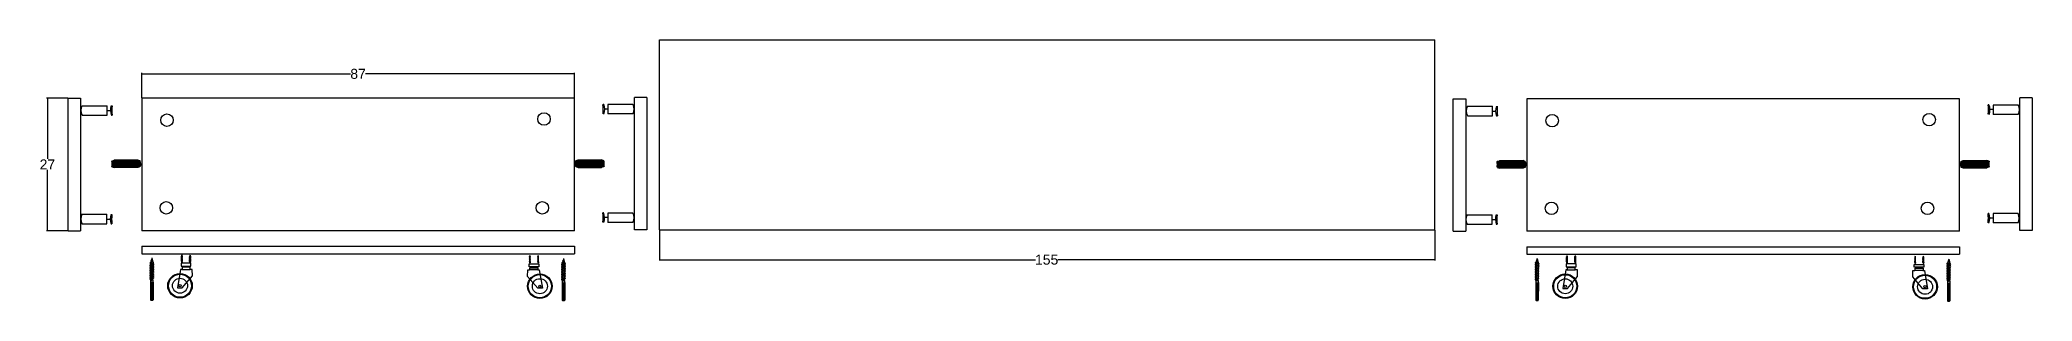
# Model space of a CAD drawing. Header units: inches. Extents: x -8 to 1551, y -417 to 323.
# Drawn here: x 332.5 to 730.8, y -36 to 16.2 of the extents above; entities that cross this region are included whole.
import ezdxf

# ---------------------------------------------------------------- set-up
doc = ezdxf.new("R2010")
doc.units = ezdxf.units.IN
doc.header["$MEASUREMENT"] = 0
doc.linetypes.add('HIDDEN', pattern=[0.375, 0.25, -0.125])
doc.layers.add('NASCOSTE', color=1, linetype='HIDDEN')
doc.layers.add('OGGETTO', color=7, linetype='Continuous')
doc.styles.get("Standard").update_dxf_attribs({"font": 'Arial.ttf'})
doc.dimstyles.get("Standard").update_dxf_attribs({"dimtxt": 0.18, "dimasz": 0.18, "dimexe": 0.18, "dimexo": 0.0625, "dimgap": 0.09, "dimtad": 0, "dimtih": 1, "dimtoh": 1, "dimdec": 4, "dimzin": 0, "dimdsep": 46, "dimtxsty": 'Standard', "dimcen": 0.09, "dimadec": 0, "dimazin": 0, "dimtfac": 1, "dimtdec": 4, "dimtofl": 0, "dimtmove": 0, "dimatfit": 3, "dimfxl": 1, "dimtolj": 1, "dimtzin": 0, "dimarcsym": 0})

msp = doc.modelspace()

# ---------------------------------------------------------------- blocks, each defined once
blk = doc.blocks.new('_ArchTick')
at = {"color": 0, "linetype": 'ByBlock', "const_width": 0.15}
blk.add_lwpolyline([(-0.5, -0.5), (0.5, 0.5)], dxfattribs=at)
blk = doc.blocks.new('*D7')
at = {"color": 0, "lineweight": -2, "transparency": 16777216}
for p, q in [((456.38, -21.85), (456.38, -27.91)), ((611.38, -21.85), (611.38, -27.91)), ((456.38, -27.73), (531.58, -27.73)), ((611.38, -27.73), (535.99, -27.73))]:
    blk.add_line(p, q, dxfattribs=at)
at = {"layer": 'Defpoints', "color": 0, "transparency": 16777216}
for p in [(456.38, -21.78), (611.38, -21.78), (611.38, -27.73)]:
    blk.add_point(p, dxfattribs=at)
at = {"color": 0, "lineweight": -2, "transparency": 16777216, "xscale": 0.18, "yscale": 0.18, "zscale": 0.18, "rotation": 180}
blk.add_blockref('_ArchTick', (456.38, -27.73), dxfattribs=at)
at = {"color": 0, "lineweight": -2, "transparency": 16777216, "xscale": 0.18, "yscale": 0.18, "zscale": 0.18}
blk.add_blockref('_ArchTick', (611.38, -27.73), dxfattribs=at)
at = {"color": 0, "transparency": 16777216, "insert": (533.79, -27.73), "char_height": 2, "attachment_point": 5}
blk.add_mtext('\\A1;155', dxfattribs=at)
blk = doc.blocks.new('*D8')
at = {"color": 0, "lineweight": -2, "transparency": 16777216}
for p, q in [((338.08, 4.56), (333.84, 4.56)), ((334.02, 4.56), (334.02, -7.6)), ((334.02, -21.94), (334.02, -9.78)), ((338.08, -21.94), (333.84, -21.94))]:
    blk.add_line(p, q, dxfattribs=at)
at = {"layer": 'Defpoints', "color": 0, "transparency": 16777216}
for p in [(334.02, 4.56), (338.14, 4.56), (338.14, -21.94)]:
    blk.add_point(p, dxfattribs=at)
at = {"color": 0, "lineweight": -2, "transparency": 16777216, "xscale": 0.18, "yscale": 0.18, "zscale": 0.18}
for p, rotation in [((334.02, 4.56), 90), ((334.02, -21.94), 270)]:
    blk.add_blockref('_ArchTick', p, dxfattribs=dict(at, rotation=rotation))
at = {"color": 0, "transparency": 16777216, "insert": (334.02, -8.69), "char_height": 2, "attachment_point": 5}
blk.add_mtext('\\A1;27', dxfattribs=at)
blk = doc.blocks.new('*D9')
at = {"color": 0, "lineweight": -2, "transparency": 16777216}
for p, q in [((352.88, 4.62), (352.88, 9.59)), ((352.88, 9.41), (394.62, 9.41)), ((439.38, 9.41), (397.64, 9.41)), ((439.38, 4.62), (439.38, 9.59))]:
    blk.add_line(p, q, dxfattribs=at)
at = {"layer": 'Defpoints', "color": 0, "transparency": 16777216}
for p in [(439.38, 9.41), (352.88, 4.56), (439.38, 4.56)]:
    blk.add_point(p, dxfattribs=at)
at = {"color": 0, "lineweight": -2, "transparency": 16777216, "xscale": 0.18, "yscale": 0.18, "zscale": 0.18, "rotation": 180}
blk.add_blockref('_ArchTick', (352.88, 9.41), dxfattribs=at)
at = {"color": 0, "lineweight": -2, "transparency": 16777216, "xscale": 0.18, "yscale": 0.18, "zscale": 0.18}
blk.add_blockref('_ArchTick', (439.38, 9.41), dxfattribs=at)
at = {"color": 0, "transparency": 16777216, "insert": (396.13, 9.41), "char_height": 2, "attachment_point": 5}
blk.add_mtext('\\A1;87', dxfattribs=at)

# ---------------------------------------------------------------- dimensions: what is measured, and where the dimension line sits
dim = msp.add_linear_dim(base=(439.38053054, 9.413331), p1=(352.88053054, 4.55535171), p2=(439.38053054, 4.55535171), dimstyle='Standard', override={"dimtxt": 2, "dimdec": 0, "dimblk1": 'ArchTick', "dimblk2": 'ArchTick', "dimsah": 1})
dim.commit()
dim.dimension.update_dxf_attribs({"geometry": '*D9', "text_midpoint": (396.13053054, 9.413331)})
dim = msp.add_linear_dim(base=(334.02429623, 4.55535171), p1=(338.1424293, -21.94464829), p2=(338.1424293, 4.55535171), angle=90, dimstyle='Standard', override={"dimtxt": 2, "dimdec": 0, "dimblk1": 'ArchTick', "dimblk2": 'ArchTick', "dimsah": 1})
dim.commit()
dim.dimension.update_dxf_attribs({"geometry": '*D8', "text_midpoint": (334.02429623, -8.69464829)})
dim = msp.add_linear_dim(base=(611.38, -27.73), p1=(456.38, -21.78), p2=(611.38, -21.78), dimstyle='Standard', override={"dimtxt": 2, "dimdec": 0, "dimblk1": 'ArchTick', "dimblk2": 'ArchTick', "dimsah": 1})
dim.commit()
dim.dimension.update_dxf_attribs({"geometry": '*D7', "text_midpoint": (533.79, -27.73), "dimtype": 160})

# ---------------------------------------------------------------- linework, layer by layer
for p, q in [((456.38, -21.78), (456.38, 16.22)), ((456.38, 16.22), (611.38, 16.22)), ((611.38, -21.78), (611.38, 16.22)), ((338.14, -21.94), (338.14, 4.56)), ((338.14, 4.56), (340.64, 4.56)), ((340.64, 4.56), (340.64, -21.94)), ((439.38, 4.56), (352.88, 4.56)), ((352.88, 4.56), (352.88, -21.94)), ((439.38, -21.94), (439.38, 4.56)), ((453.88, 4.72), (451.38, 4.72)), ((451.38, -21.78), (451.38, 4.72)), ((453.88, 4.72), (453.88, -21.78)), ((615.07, -22.05), (615.07, 4.45)), ((615.07, 4.45), (617.57, 4.45)), ((617.57, 4.45), (617.57, -22.05)), ((716.31, 4.45), (629.81, 4.45)), ((629.81, 4.45), (629.81, -22.05)), ((716.31, -22.05), (716.31, 4.45)), ((730.81, 4.61), (728.31, 4.61)), ((728.31, -21.89), (728.31, 4.61)), ((730.81, 4.61), (730.81, -21.89)), ((340.97, 3.05), (345.97, 3.05)), ((340.97, 1.17), (345.97, 1.17)), ((345.97, 1.17), (345.97, 3.05)), ((345.97, 2.08), (346.62, 2.08)), ((346.79, 3.03), (346.79, 3.03)), ((346.79, 3.03), (346.94, 3.03)), ((346.82, 1.15), (346.97, 1.15)), ((445.25, 3.32), (445.1, 3.32)), ((445.27, 1.44), (445.12, 1.44)), ((445.28, 1.44), (445.27, 1.44)), ((446.09, 2.38), (445.44, 2.38)), ((451.09, 3.3), (446.09, 3.3)), ((446.09, 3.3), (446.09, 1.41)), ((451.09, 1.41), (446.09, 1.41)), ((617.9, 2.95), (622.9, 2.95)), ((617.9, 1.06), (622.9, 1.06)), ((622.9, 1.06), (622.9, 2.95)), ((622.9, 1.98), (623.55, 1.98)), ((623.71, 2.92), (623.72, 2.92)), ((623.72, 2.92), (623.87, 2.92)), ((623.74, 1.04), (623.89, 1.04)), ((722.17, 3.22), (722.02, 3.22)), ((722.2, 1.33), (722.05, 1.33)), ((722.2, 1.33), (722.2, 1.33)), ((723.02, 2.28), (722.37, 2.28)), ((728.02, 3.19), (723.02, 3.19)), ((723.02, 3.19), (723.02, 1.31)), ((728.02, 1.31), (723.02, 1.31)), ((346.9, -8.02), (347.39, -7.84)), ((352.09, -7.81), (347.39, -7.84)), ((352.55, -7.99), (352.09, -7.81)), ((439.6, -7.98), (440.1, -7.8)), ((439.82, -7.9), (445.1, -7.88)), ((440.1, -7.8), (444.79, -7.78)), ((445.29, -7.95), (444.79, -7.78)), ((623.83, -8.12), (624.32, -7.95)), ((629.02, -7.92), (624.32, -7.95)), ((629.48, -8.1), (629.02, -7.92)), ((716.53, -8.08), (717.02, -7.91)), ((717.02, -7.91), (721.72, -7.88)), ((722.21, -8.05), (721.72, -7.88)), ((352.55, -7.99), (346.9, -8.02)), ((346.9, -9.16), (347.4, -9.33)), ((352.63, -8.17), (346.93, -8.18)), ((352.63, -9.03), (346.93, -9.04)), ((352.69, -8.34), (346.95, -8.35)), ((352.68, -8.86), (346.95, -8.87)), ((352.71, -8.51), (346.96, -8.52)), ((352.71, -8.69), (346.96, -8.7)), ((352.37, -9.21), (347.1, -9.23)), ((352.1, -9.3), (347.4, -9.33)), ((352.59, -9.13), (352.1, -9.3)), ((439.48, -8.42), (445.23, -8.41)), ((439.48, -8.6), (445.23, -8.59)), ((439.51, -8.25), (445.24, -8.24)), ((439.51, -8.77), (445.24, -8.76)), ((439.56, -8.08), (445.26, -8.07)), ((439.56, -8.94), (445.26, -8.93)), ((439.64, -9.11), (445.29, -9.09)), ((439.64, -9.11), (440.1, -9.29)), ((440.1, -9.29), (444.8, -9.27)), ((445.29, -9.09), (444.8, -9.27)), ((629.48, -8.1), (623.83, -8.12)), ((623.83, -9.27), (624.33, -9.44)), ((629.56, -8.27), (623.86, -8.28)), ((629.56, -9.14), (623.86, -9.15)), ((629.61, -8.45), (623.88, -8.45)), ((629.61, -8.96), (623.88, -8.97)), ((629.64, -8.62), (623.89, -8.63)), ((629.64, -8.8), (623.89, -8.8)), ((629.3, -9.31), (624.02, -9.33)), ((629.02, -9.41), (624.33, -9.44)), ((629.52, -9.23), (629.02, -9.41)), ((716.41, -8.52), (722.16, -8.52)), ((716.41, -8.7), (722.16, -8.69)), ((716.43, -8.87), (722.17, -8.87)), ((716.44, -8.36), (722.17, -8.34)), ((716.49, -8.18), (722.19, -8.17)), ((716.49, -9.05), (722.19, -9.04)), ((716.57, -9.22), (722.22, -9.2)), ((716.57, -9.22), (717.03, -9.4)), ((716.75, -8.01), (722.02, -7.99)), ((717.03, -9.4), (721.73, -9.37)), ((722.22, -9.2), (721.73, -9.37)), ((340.93, -18.64), (345.93, -18.64)), ((345.93, -20.53), (345.93, -18.64)), ((345.93, -19.61), (346.58, -19.61)), ((346.74, -18.67), (346.75, -18.67)), ((346.75, -18.67), (346.9, -18.67)), ((445.2, -18.37), (445.05, -18.37)), ((446.05, -19.31), (445.4, -19.31)), ((451.05, -18.4), (446.05, -18.4)), ((446.05, -18.4), (446.05, -20.28)), ((617.86, -18.75), (622.86, -18.75)), ((622.86, -20.63), (622.86, -18.75)), ((622.86, -19.72), (623.51, -19.72)), ((623.67, -18.77), (623.68, -18.77)), ((623.68, -18.77), (623.83, -18.77)), ((722.13, -18.48), (721.98, -18.48)), ((722.98, -19.42), (722.32, -19.42)), ((727.98, -18.5), (722.98, -18.5)), ((722.98, -18.5), (722.98, -20.39)), ((338.14, -21.94), (340.64, -21.94)), ((340.93, -20.53), (345.93, -20.53)), ((346.78, -20.55), (346.93, -20.55)), ((439.38, -21.94), (352.88, -21.94)), ((445.23, -20.26), (445.08, -20.26)), ((445.23, -20.26), (445.23, -20.26)), ((451.05, -20.28), (446.05, -20.28)), ((453.88, -21.78), (451.38, -21.78)), ((456.38, -21.78), (611.38, -21.78)), ((615.07, -22.05), (617.57, -22.05)), ((617.86, -20.63), (622.86, -20.63)), ((623.7, -20.66), (623.85, -20.66)), ((716.31, -22.05), (629.81, -22.05)), ((722.16, -20.36), (722.01, -20.36)), ((722.16, -20.36), (722.16, -20.36)), ((727.98, -20.39), (722.98, -20.39)), ((730.81, -21.89), (728.31, -21.89)), ((352.88, -25.03), (439.38, -25.03)), ((352.88, -25.03), (352.88, -26.53)), ((352.88, -26.53), (439.38, -26.53)), ((439.38, -25.03), (439.38, -26.53)), ((629.81, -25.14), (716.31, -25.14)), ((629.81, -25.14), (629.81, -26.64)), ((629.81, -26.64), (716.31, -26.64)), ((716.31, -25.14), (716.31, -26.64)), ((360.66, -29.69), (360.02, -33.35)), ((360.97, -29.69), (360.66, -29.69)), ((360.8, -28.19), (360.8, -28.23)), ((360.95, -28.19), (360.95, -28.23)), ((360.97, -33.35), (363, -30.96)), ((361.32, -29.05), (361.34, -29.21)), ((362.1, -29), (362.1, -29.24)), ((362.46, -28.19), (362.46, -28.23)), ((362.95, -29.66), (362.57, -29.66)), ((362.6, -28.19), (362.6, -28.23)), ((363, -30.96), (362.95, -29.66)), ((430, -31.07), (430.05, -29.77)), ((432.04, -33.45), (430, -31.07)), ((430.05, -29.77), (430.43, -29.77)), ((430.4, -28.29), (430.4, -28.34)), ((430.54, -28.29), (430.54, -28.34)), ((430.9, -29.1), (430.9, -29.34)), ((431.68, -29.15), (431.66, -29.32)), ((432.04, -29.79), (432.34, -29.79)), ((432.06, -28.29), (432.06, -28.33)), ((432.2, -28.29), (432.2, -28.33)), ((432.34, -29.79), (432.98, -33.45)), ((637.59, -29.79), (636.95, -33.46)), ((637.89, -29.79), (637.59, -29.79)), ((637.73, -28.29), (637.73, -28.33)), ((637.87, -28.29), (637.87, -28.33)), ((637.89, -33.46), (639.93, -31.07)), ((638.25, -29.15), (638.27, -29.32)), ((639.03, -29.11), (639.03, -29.34)), ((639.39, -28.3), (639.39, -28.34)), ((639.88, -29.77), (639.5, -29.77)), ((639.53, -28.3), (639.53, -28.34)), ((639.93, -31.07), (639.88, -29.77)), ((706.93, -31.17), (706.98, -29.87)), ((708.96, -33.56), (706.93, -31.17)), ((706.98, -29.87), (707.36, -29.87)), ((707.33, -28.4), (707.33, -28.44)), ((707.47, -28.4), (707.47, -28.44)), ((707.83, -29.21), (707.83, -29.45)), ((708.61, -29.26), (708.59, -29.42)), ((708.96, -29.9), (709.27, -29.9)), ((708.98, -28.4), (708.98, -28.44)), ((709.13, -28.4), (709.13, -28.44)), ((709.27, -29.9), (709.91, -33.56)), ((360.02, -33.35), (360.97, -33.35)), ((432.98, -33.45), (432.04, -33.45)), ((636.95, -33.46), (637.89, -33.46)), ((709.91, -33.56), (708.96, -33.56))]:
    msp.add_line(p, q)
at = {"color": 7}
for p, q in [((354.78, -27.88), (354.69, -28.15)), ((354.91, -27.93), (354.73, -27.86)), ((354.73, -27.86), (355.1, -27.92)), ((354.91, -27.39), (354.8, -27.81)), ((354.94, -27.86), (354.8, -27.81)), ((354.91, -27.39), (355.05, -27.9)), ((354.94, -27.86), (355.1, -27.92)), ((360.77, -27.04), (360.82, -27.01)), ((360.88, -27.08), (360.77, -27.04)), ((360.77, -27.04), (360.99, -27.08)), ((360.77, -27.14), (360.82, -27.11)), ((360.88, -27.18), (360.77, -27.14)), ((360.77, -27.14), (360.99, -27.17)), ((360.77, -27.24), (360.82, -27.21)), ((360.88, -27.28), (360.77, -27.24)), ((360.77, -27.24), (360.99, -27.27)), ((360.77, -27.33), (360.82, -27.3)), ((360.88, -27.37), (360.77, -27.33)), ((360.77, -27.33), (360.99, -27.37)), ((360.77, -27.43), (360.82, -27.4)), ((360.88, -27.47), (360.77, -27.43)), ((360.77, -27.43), (360.99, -27.46)), ((360.77, -27.52), (360.82, -27.49)), ((360.88, -27.56), (360.77, -27.52)), ((360.77, -27.52), (360.99, -27.56)), ((360.77, -27.62), (360.82, -27.59)), ((360.88, -27.66), (360.77, -27.62)), ((360.77, -27.62), (360.99, -27.65)), ((360.77, -27.72), (360.82, -27.69)), ((360.88, -27.76), (360.77, -27.72)), ((360.77, -27.72), (360.99, -27.75)), ((360.77, -27.81), (360.82, -27.78)), ((360.88, -27.85), (360.77, -27.81)), ((360.77, -27.81), (360.99, -27.85)), ((360.77, -27.91), (360.82, -27.88)), ((360.8, -27.11), (360.8, -27.06)), ((360.8, -27.21), (360.8, -27.16)), ((360.8, -27.3), (360.8, -27.25)), ((360.8, -27.4), (360.8, -27.35)), ((360.8, -27.49), (360.8, -27.44)), ((360.8, -27.59), (360.8, -27.54)), ((360.8, -27.69), (360.8, -27.64)), ((360.8, -27.78), (360.8, -27.73)), ((360.8, -27.88), (360.8, -27.83)), ((360.85, -26.93), (360.82, -27.01)), ((360.9, -27.04), (360.82, -27.01)), ((360.82, -27.11), (360.82, -27.06)), ((360.9, -27.14), (360.82, -27.11)), ((360.82, -27.21), (360.82, -27.16)), ((360.9, -27.24), (360.82, -27.21)), ((360.82, -27.3), (360.82, -27.25)), ((360.9, -27.33), (360.82, -27.3)), ((360.82, -27.4), (360.82, -27.35)), ((360.9, -27.43), (360.82, -27.4)), ((360.82, -27.49), (360.82, -27.44)), ((360.9, -27.52), (360.82, -27.49)), ((360.82, -27.59), (360.82, -27.54)), ((360.9, -27.62), (360.82, -27.59)), ((360.82, -27.69), (360.82, -27.64)), ((360.9, -27.71), (360.82, -27.69)), ((360.82, -27.78), (360.82, -27.73)), ((360.9, -27.81), (360.82, -27.78)), ((360.82, -27.88), (360.82, -27.83)), ((360.9, -27.91), (360.82, -27.88)), ((360.88, -26.95), (360.83, -26.93)), ((360.83, -26.93), (360.94, -26.95)), ((360.88, -26.79), (360.85, -26.91)), ((360.89, -26.93), (360.85, -26.91)), ((360.88, -26.79), (360.92, -26.94)), ((360.88, -26.95), (360.92, -26.96)), ((360.88, -27.08), (360.95, -27.11)), ((360.88, -27.18), (360.95, -27.2)), ((360.88, -27.28), (360.95, -27.3)), ((360.88, -27.37), (360.95, -27.4)), ((360.88, -27.47), (360.95, -27.49)), ((360.88, -27.56), (360.95, -27.59)), ((360.88, -27.66), (360.95, -27.68)), ((360.88, -27.76), (360.95, -27.78)), ((360.88, -27.85), (360.95, -27.88)), ((360.89, -26.93), (360.94, -26.95)), ((360.9, -27.04), (360.99, -27.08)), ((360.9, -27.14), (360.99, -27.17)), ((360.9, -27.24), (360.99, -27.27)), ((360.9, -27.33), (360.99, -27.37)), ((360.9, -27.43), (360.99, -27.46)), ((360.9, -27.52), (360.99, -27.56)), ((360.9, -27.62), (360.99, -27.65)), ((360.9, -27.71), (360.99, -27.75)), ((360.9, -27.81), (360.99, -27.85)), ((360.92, -26.96), (360.94, -26.95)), ((360.93, -26.95), (360.95, -27.04)), ((360.95, -27.04), (360.95, -27.06)), ((360.95, -27.11), (360.99, -27.08)), ((360.95, -27.11), (360.95, -27.16)), ((360.95, -27.2), (360.99, -27.17)), ((360.95, -27.2), (360.95, -27.25)), ((360.95, -27.3), (360.99, -27.27)), ((360.95, -27.3), (360.95, -27.35)), ((360.95, -27.4), (360.99, -27.37)), ((360.95, -27.4), (360.95, -27.45)), ((360.95, -27.49), (360.99, -27.46)), ((360.95, -27.49), (360.95, -27.54)), ((360.95, -27.59), (360.99, -27.56)), ((360.95, -27.59), (360.95, -27.64)), ((360.95, -27.68), (360.99, -27.65)), ((360.95, -27.68), (360.95, -27.73)), ((360.95, -27.78), (360.99, -27.75)), ((360.95, -27.78), (360.95, -27.83)), ((360.95, -27.88), (360.99, -27.85)), ((360.95, -27.88), (360.95, -27.93)), ((362.43, -27.05), (362.48, -27.02)), ((362.54, -27.09), (362.43, -27.05)), ((362.43, -27.05), (362.65, -27.08)), ((362.43, -27.14), (362.47, -27.11)), ((362.54, -27.18), (362.43, -27.14)), ((362.43, -27.14), (362.65, -27.18)), ((362.43, -27.24), (362.47, -27.21)), ((362.54, -27.28), (362.43, -27.24)), ((362.43, -27.24), (362.65, -27.27)), ((362.43, -27.34), (362.47, -27.31)), ((362.54, -27.38), (362.43, -27.34)), ((362.43, -27.34), (362.65, -27.37)), ((362.43, -27.43), (362.47, -27.4)), ((362.54, -27.47), (362.43, -27.43)), ((362.43, -27.43), (362.65, -27.47)), ((362.43, -27.53), (362.47, -27.5)), ((362.54, -27.57), (362.43, -27.53)), ((362.43, -27.53), (362.65, -27.56)), ((362.43, -27.62), (362.47, -27.59)), ((362.54, -27.66), (362.43, -27.62)), ((362.43, -27.62), (362.65, -27.66)), ((362.43, -27.72), (362.47, -27.69)), ((362.54, -27.76), (362.43, -27.72)), ((362.43, -27.72), (362.65, -27.75)), ((362.43, -27.82), (362.47, -27.79)), ((362.54, -27.86), (362.43, -27.82)), ((362.43, -27.82), (362.65, -27.85)), ((362.46, -27.11), (362.46, -27.06)), ((362.46, -27.21), (362.46, -27.16)), ((362.46, -27.31), (362.46, -27.26)), ((362.46, -27.4), (362.46, -27.35)), ((362.46, -27.5), (362.46, -27.45)), ((362.46, -27.59), (362.46, -27.54)), ((362.46, -27.69), (362.46, -27.64)), ((362.46, -27.79), (362.46, -27.74)), ((362.46, -27.88), (362.46, -27.83)), ((362.47, -27.21), (362.47, -27.16)), ((362.56, -27.24), (362.47, -27.21)), ((362.47, -27.31), (362.47, -27.26)), ((362.55, -27.34), (362.47, -27.31)), ((362.47, -27.4), (362.47, -27.35)), ((362.55, -27.43), (362.47, -27.4)), ((362.47, -27.5), (362.47, -27.45)), ((362.55, -27.53), (362.47, -27.5)), ((362.47, -27.59), (362.47, -27.54)), ((362.55, -27.62), (362.47, -27.59)), ((362.47, -27.69), (362.47, -27.64)), ((362.55, -27.72), (362.47, -27.69)), ((362.47, -27.79), (362.47, -27.74)), ((362.55, -27.81), (362.47, -27.79)), ((362.47, -27.88), (362.47, -27.83)), ((362.5, -26.94), (362.48, -27.02)), ((362.56, -27.05), (362.48, -27.02)), ((362.47, -27.11), (362.48, -27.06)), ((362.56, -27.14), (362.47, -27.11)), ((362.54, -26.95), (362.49, -26.93)), ((362.49, -26.93), (362.6, -26.95)), ((362.54, -26.8), (362.51, -26.92)), ((362.55, -26.93), (362.51, -26.92)), ((362.54, -26.8), (362.58, -26.94)), ((362.54, -26.95), (362.57, -26.96)), ((362.54, -27.09), (362.61, -27.11)), ((362.54, -27.18), (362.61, -27.21)), ((362.54, -27.28), (362.61, -27.3)), ((362.54, -27.38), (362.61, -27.4)), ((362.54, -27.47), (362.6, -27.5)), ((362.54, -27.57), (362.6, -27.59)), ((362.54, -27.66), (362.6, -27.69)), ((362.54, -27.76), (362.6, -27.78)), ((362.54, -27.86), (362.6, -27.88)), ((362.55, -26.93), (362.6, -26.95)), ((362.55, -27.34), (362.65, -27.37)), ((362.55, -27.43), (362.65, -27.47)), ((362.55, -27.53), (362.65, -27.56)), ((362.55, -27.62), (362.65, -27.66)), ((362.55, -27.72), (362.65, -27.75)), ((362.55, -27.81), (362.65, -27.85)), ((362.56, -27.05), (362.65, -27.08)), ((362.56, -27.14), (362.65, -27.18)), ((362.56, -27.24), (362.65, -27.27)), ((362.57, -26.96), (362.6, -26.95)), ((362.58, -26.96), (362.61, -27.04)), ((362.6, -27.59), (362.65, -27.56)), ((362.6, -27.59), (362.6, -27.64)), ((362.6, -27.69), (362.65, -27.66)), ((362.6, -27.69), (362.6, -27.74)), ((362.6, -27.78), (362.65, -27.75)), ((362.6, -27.78), (362.6, -27.83)), ((362.6, -27.88), (362.65, -27.85)), ((362.6, -27.88), (362.6, -27.93)), ((362.61, -27.04), (362.61, -27.07)), ((362.61, -27.11), (362.65, -27.08)), ((362.61, -27.11), (362.61, -27.16)), ((362.61, -27.21), (362.65, -27.18)), ((362.61, -27.21), (362.61, -27.26)), ((362.61, -27.3), (362.65, -27.27)), ((362.61, -27.3), (362.61, -27.35)), ((362.61, -27.4), (362.65, -27.37)), ((362.61, -27.4), (362.6, -27.45)), ((362.6, -27.5), (362.65, -27.47)), ((362.6, -27.5), (362.6, -27.55)), ((430.57, -27.15), (430.35, -27.19)), ((430.45, -27.15), (430.35, -27.19)), ((430.4, -27.22), (430.35, -27.19)), ((430.57, -27.25), (430.35, -27.28)), ((430.45, -27.25), (430.35, -27.28)), ((430.4, -27.31), (430.35, -27.28)), ((430.57, -27.34), (430.35, -27.38)), ((430.45, -27.34), (430.35, -27.38)), ((430.4, -27.41), (430.35, -27.38)), ((430.45, -27.44), (430.35, -27.47)), ((430.57, -27.44), (430.35, -27.47)), ((430.4, -27.5), (430.35, -27.47)), ((430.45, -27.53), (430.35, -27.57)), ((430.57, -27.54), (430.35, -27.57)), ((430.4, -27.6), (430.35, -27.57)), ((430.45, -27.63), (430.35, -27.67)), ((430.57, -27.63), (430.35, -27.67)), ((430.4, -27.7), (430.35, -27.67)), ((430.45, -27.73), (430.35, -27.76)), ((430.57, -27.73), (430.35, -27.76)), ((430.4, -27.79), (430.35, -27.76)), ((430.45, -27.82), (430.35, -27.86)), ((430.57, -27.82), (430.35, -27.86)), ((430.4, -27.89), (430.35, -27.86)), ((430.42, -27.06), (430.4, -27.14)), ((430.4, -27.14), (430.4, -27.17)), ((430.46, -27.19), (430.4, -27.22)), ((430.4, -27.22), (430.4, -27.27)), ((430.46, -27.29), (430.4, -27.31)), ((430.4, -27.31), (430.4, -27.36)), ((430.46, -27.38), (430.4, -27.41)), ((430.4, -27.41), (430.4, -27.46)), ((430.46, -27.48), (430.4, -27.5)), ((430.4, -27.5), (430.4, -27.55)), ((430.46, -27.58), (430.4, -27.6)), ((430.4, -27.6), (430.4, -27.65)), ((430.46, -27.67), (430.4, -27.7)), ((430.4, -27.7), (430.4, -27.75)), ((430.46, -27.77), (430.4, -27.79)), ((430.4, -27.79), (430.4, -27.84)), ((430.46, -27.86), (430.4, -27.89)), ((430.52, -27.04), (430.41, -27.05)), ((430.45, -27.04), (430.41, -27.05)), ((430.43, -27.07), (430.41, -27.05)), ((430.46, -26.9), (430.42, -27.05)), ((430.46, -27.06), (430.43, -27.07)), ((430.45, -27.04), (430.49, -27.02)), ((430.45, -27.15), (430.53, -27.12)), ((430.45, -27.25), (430.53, -27.22)), ((430.45, -27.34), (430.53, -27.31)), ((430.45, -27.44), (430.53, -27.41)), ((430.45, -27.53), (430.53, -27.51)), ((430.45, -27.63), (430.53, -27.6)), ((430.45, -27.73), (430.53, -27.7)), ((430.45, -27.82), (430.53, -27.79)), ((430.46, -26.9), (430.49, -27.02)), ((430.46, -27.06), (430.52, -27.04)), ((430.46, -27.19), (430.57, -27.15)), ((430.46, -27.29), (430.57, -27.25)), ((430.46, -27.38), (430.57, -27.34)), ((430.46, -27.48), (430.57, -27.44)), ((430.46, -27.58), (430.57, -27.54)), ((430.46, -27.67), (430.57, -27.63)), ((430.46, -27.77), (430.57, -27.73)), ((430.46, -27.86), (430.57, -27.82)), ((430.5, -27.04), (430.53, -27.12)), ((430.57, -27.15), (430.53, -27.12)), ((430.53, -27.22), (430.53, -27.17)), ((430.57, -27.25), (430.53, -27.22)), ((430.53, -27.31), (430.53, -27.26)), ((430.57, -27.34), (430.53, -27.31)), ((430.53, -27.41), (430.53, -27.36)), ((430.57, -27.44), (430.53, -27.41)), ((430.53, -27.51), (430.53, -27.46)), ((430.57, -27.54), (430.53, -27.51)), ((430.53, -27.6), (430.53, -27.55)), ((430.57, -27.63), (430.53, -27.6)), ((430.53, -27.7), (430.53, -27.65)), ((430.57, -27.73), (430.53, -27.7)), ((430.53, -27.79), (430.53, -27.74)), ((430.57, -27.82), (430.53, -27.79)), ((430.53, -27.89), (430.53, -27.84)), ((430.54, -27.22), (430.54, -27.17)), ((430.54, -27.31), (430.54, -27.26)), ((430.54, -27.41), (430.54, -27.36)), ((430.54, -27.51), (430.54, -27.46)), ((430.54, -27.6), (430.54, -27.55)), ((430.54, -27.7), (430.54, -27.65)), ((430.54, -27.79), (430.54, -27.74)), ((430.54, -27.89), (430.54, -27.84)), ((432.23, -27.15), (432.01, -27.18)), ((432.1, -27.15), (432.01, -27.18)), ((432.05, -27.21), (432.01, -27.18)), ((432.23, -27.24), (432.01, -27.28)), ((432.1, -27.24), (432.01, -27.28)), ((432.05, -27.31), (432.01, -27.28)), ((432.23, -27.34), (432.01, -27.37)), ((432.1, -27.34), (432.01, -27.37)), ((432.05, -27.4), (432.01, -27.37)), ((432.1, -27.43), (432.01, -27.47)), ((432.23, -27.44), (432.01, -27.47)), ((432.05, -27.5), (432.01, -27.47)), ((432.1, -27.53), (432.01, -27.57)), ((432.23, -27.53), (432.01, -27.57)), ((432.05, -27.6), (432.01, -27.57)), ((432.1, -27.63), (432.01, -27.66)), ((432.23, -27.63), (432.01, -27.66)), ((432.05, -27.69), (432.01, -27.66)), ((432.1, -27.72), (432.01, -27.76)), ((432.23, -27.72), (432.01, -27.76)), ((432.05, -27.79), (432.01, -27.76)), ((432.1, -27.82), (432.01, -27.85)), ((432.23, -27.82), (432.01, -27.85)), ((432.05, -27.88), (432.01, -27.85)), ((432.08, -27.06), (432.05, -27.14)), ((432.05, -27.14), (432.05, -27.17)), ((432.12, -27.19), (432.05, -27.21)), ((432.05, -27.21), (432.05, -27.26)), ((432.12, -27.28), (432.05, -27.31)), ((432.05, -27.31), (432.05, -27.36)), ((432.12, -27.38), (432.05, -27.4)), ((432.05, -27.4), (432.05, -27.45)), ((432.12, -27.48), (432.05, -27.5)), ((432.05, -27.5), (432.05, -27.55)), ((432.12, -27.57), (432.05, -27.6)), ((432.05, -27.6), (432.05, -27.65)), ((432.12, -27.67), (432.05, -27.69)), ((432.05, -27.69), (432.05, -27.74)), ((432.12, -27.76), (432.05, -27.79)), ((432.05, -27.79), (432.05, -27.84)), ((432.12, -27.86), (432.05, -27.88)), ((432.17, -27.03), (432.06, -27.05)), ((432.11, -27.03), (432.06, -27.05)), ((432.09, -27.06), (432.06, -27.05)), ((432.12, -26.9), (432.08, -27.04)), ((432.12, -27.05), (432.09, -27.06)), ((432.1, -27.15), (432.18, -27.12)), ((432.1, -27.24), (432.18, -27.21)), ((432.1, -27.34), (432.18, -27.31)), ((432.1, -27.43), (432.18, -27.41)), ((432.1, -27.53), (432.18, -27.5)), ((432.1, -27.63), (432.18, -27.6)), ((432.1, -27.72), (432.18, -27.69)), ((432.1, -27.82), (432.18, -27.79)), ((432.11, -27.03), (432.15, -27.02)), ((432.12, -26.9), (432.15, -27.02)), ((432.12, -27.05), (432.17, -27.03)), ((432.12, -27.19), (432.23, -27.15)), ((432.12, -27.28), (432.23, -27.24)), ((432.12, -27.38), (432.23, -27.34)), ((432.12, -27.48), (432.23, -27.44)), ((432.12, -27.57), (432.23, -27.53)), ((432.12, -27.67), (432.23, -27.63)), ((432.12, -27.76), (432.23, -27.72)), ((432.12, -27.86), (432.23, -27.82)), ((432.16, -27.04), (432.18, -27.12)), ((432.23, -27.15), (432.18, -27.12)), ((432.18, -27.21), (432.18, -27.16)), ((432.23, -27.24), (432.18, -27.21)), ((432.18, -27.31), (432.18, -27.26)), ((432.23, -27.34), (432.18, -27.31)), ((432.18, -27.41), (432.18, -27.36)), ((432.23, -27.44), (432.18, -27.41)), ((432.18, -27.5), (432.18, -27.45)), ((432.23, -27.53), (432.18, -27.5)), ((432.18, -27.6), (432.18, -27.55)), ((432.23, -27.63), (432.18, -27.6)), ((432.18, -27.69), (432.18, -27.64)), ((432.23, -27.72), (432.18, -27.69)), ((432.18, -27.79), (432.18, -27.74)), ((432.23, -27.82), (432.18, -27.79)), ((432.18, -27.89), (432.18, -27.84)), ((432.2, -27.21), (432.2, -27.16)), ((432.2, -27.31), (432.2, -27.26)), ((432.2, -27.41), (432.2, -27.36)), ((432.2, -27.5), (432.2, -27.45)), ((432.2, -27.6), (432.2, -27.55)), ((432.2, -27.69), (432.2, -27.64)), ((432.2, -27.79), (432.2, -27.74)), ((432.2, -27.89), (432.2, -27.84)), ((437.21, -27.5), (437.1, -27.92)), ((437.21, -27.5), (437.35, -28.01)), ((631.84, -27.49), (631.73, -27.91)), ((631.84, -27.49), (631.98, -28)), ((637.7, -27.15), (637.75, -27.12)), ((637.81, -27.19), (637.7, -27.15)), ((637.7, -27.15), (637.92, -27.18)), ((637.7, -27.25), (637.75, -27.22)), ((637.81, -27.29), (637.7, -27.25)), ((637.7, -27.25), (637.92, -27.28)), ((637.7, -27.34), (637.75, -27.31)), ((637.81, -27.38), (637.7, -27.34)), ((637.7, -27.34), (637.92, -27.38)), ((637.7, -27.44), (637.75, -27.41)), ((637.81, -27.48), (637.7, -27.44)), ((637.7, -27.44), (637.92, -27.47)), ((637.7, -27.53), (637.74, -27.5)), ((637.81, -27.57), (637.7, -27.53)), ((637.7, -27.53), (637.92, -27.57)), ((637.7, -27.63), (637.74, -27.6)), ((637.81, -27.67), (637.7, -27.63)), ((637.7, -27.63), (637.92, -27.66)), ((637.7, -27.73), (637.74, -27.7)), ((637.81, -27.77), (637.7, -27.73)), ((637.7, -27.73), (637.92, -27.76)), ((637.7, -27.82), (637.74, -27.79)), ((637.81, -27.86), (637.7, -27.82)), ((637.7, -27.82), (637.92, -27.86)), ((637.73, -27.22), (637.73, -27.17)), ((637.73, -27.31), (637.73, -27.26)), ((637.73, -27.41), (637.73, -27.36)), ((637.73, -27.5), (637.73, -27.45)), ((637.73, -27.6), (637.73, -27.55)), ((637.73, -27.7), (637.73, -27.65)), ((637.73, -27.79), (637.73, -27.74)), ((637.73, -27.89), (637.73, -27.84)), ((637.74, -27.5), (637.75, -27.45)), ((637.83, -27.53), (637.74, -27.5)), ((637.74, -27.6), (637.74, -27.55)), ((637.83, -27.63), (637.74, -27.6)), ((637.74, -27.7), (637.74, -27.65)), ((637.82, -27.72), (637.74, -27.7)), ((637.74, -27.79), (637.74, -27.74)), ((637.82, -27.82), (637.74, -27.79)), ((637.74, -27.89), (637.74, -27.84)), ((637.77, -27.04), (637.75, -27.12)), ((637.83, -27.15), (637.75, -27.12)), ((637.75, -27.22), (637.75, -27.17)), ((637.83, -27.25), (637.75, -27.22)), ((637.75, -27.31), (637.75, -27.26)), ((637.83, -27.34), (637.75, -27.31)), ((637.75, -27.41), (637.75, -27.36)), ((637.83, -27.44), (637.75, -27.41)), ((637.81, -27.05), (637.76, -27.03)), ((637.76, -27.03), (637.87, -27.05)), ((637.81, -26.9), (637.78, -27.02)), ((637.82, -27.03), (637.78, -27.02)), ((637.81, -26.9), (637.85, -27.05)), ((637.81, -27.05), (637.84, -27.07)), ((637.81, -27.19), (637.88, -27.21)), ((637.81, -27.29), (637.88, -27.31)), ((637.81, -27.38), (637.88, -27.41)), ((637.81, -27.48), (637.88, -27.5)), ((637.81, -27.57), (637.88, -27.6)), ((637.81, -27.67), (637.88, -27.69)), ((637.81, -27.77), (637.88, -27.79)), ((637.81, -27.86), (637.87, -27.89)), ((637.82, -27.03), (637.87, -27.05)), ((637.82, -27.72), (637.92, -27.76)), ((637.82, -27.82), (637.92, -27.86)), ((637.83, -27.15), (637.92, -27.18)), ((637.83, -27.25), (637.92, -27.28)), ((637.83, -27.34), (637.92, -27.38)), ((637.83, -27.44), (637.92, -27.47)), ((637.83, -27.53), (637.92, -27.57)), ((637.83, -27.63), (637.92, -27.66)), ((637.84, -27.07), (637.87, -27.05)), ((637.85, -27.06), (637.88, -27.14)), ((637.88, -27.14), (637.88, -27.17)), ((637.88, -27.21), (637.92, -27.18)), ((637.88, -27.21), (637.88, -27.26)), ((637.88, -27.31), (637.92, -27.28)), ((637.88, -27.31), (637.88, -27.36)), ((637.88, -27.41), (637.92, -27.38)), ((637.88, -27.41), (637.88, -27.46)), ((637.88, -27.5), (637.92, -27.47)), ((637.88, -27.5), (637.88, -27.55)), ((637.88, -27.6), (637.92, -27.57)), ((637.88, -27.6), (637.88, -27.65)), ((637.88, -27.69), (637.92, -27.66)), ((637.88, -27.69), (637.88, -27.74)), ((637.88, -27.79), (637.92, -27.76)), ((637.88, -27.79), (637.87, -27.84)), ((637.87, -27.89), (637.92, -27.86)), ((639.36, -27.15), (639.4, -27.12)), ((639.47, -27.19), (639.36, -27.15)), ((639.36, -27.15), (639.58, -27.19)), ((639.36, -27.25), (639.4, -27.22)), ((639.47, -27.29), (639.36, -27.25)), ((639.36, -27.25), (639.58, -27.28)), ((639.36, -27.35), (639.4, -27.32)), ((639.47, -27.39), (639.36, -27.35)), ((639.36, -27.35), (639.58, -27.38)), ((639.36, -27.44), (639.4, -27.41)), ((639.47, -27.48), (639.36, -27.44)), ((639.36, -27.44), (639.58, -27.48)), ((639.36, -27.54), (639.4, -27.51)), ((639.47, -27.58), (639.36, -27.54)), ((639.36, -27.54), (639.58, -27.57)), ((639.36, -27.63), (639.4, -27.6)), ((639.47, -27.67), (639.36, -27.63)), ((639.36, -27.63), (639.58, -27.67)), ((639.36, -27.73), (639.4, -27.7)), ((639.47, -27.77), (639.36, -27.73)), ((639.36, -27.73), (639.58, -27.76)), ((639.36, -27.83), (639.4, -27.8)), ((639.47, -27.87), (639.36, -27.83)), ((639.36, -27.83), (639.58, -27.86)), ((639.39, -27.22), (639.39, -27.17)), ((639.39, -27.32), (639.39, -27.27)), ((639.39, -27.41), (639.39, -27.36)), ((639.39, -27.51), (639.39, -27.46)), ((639.39, -27.6), (639.39, -27.55)), ((639.39, -27.7), (639.39, -27.65)), ((639.39, -27.8), (639.39, -27.75)), ((639.39, -27.89), (639.39, -27.84)), ((639.43, -27.04), (639.4, -27.12)), ((639.48, -27.15), (639.4, -27.12)), ((639.4, -27.22), (639.4, -27.17)), ((639.48, -27.25), (639.4, -27.22)), ((639.4, -27.32), (639.4, -27.27)), ((639.48, -27.35), (639.4, -27.32)), ((639.4, -27.41), (639.4, -27.36)), ((639.48, -27.44), (639.4, -27.41)), ((639.4, -27.51), (639.4, -27.46)), ((639.48, -27.54), (639.4, -27.51)), ((639.4, -27.6), (639.4, -27.55)), ((639.48, -27.63), (639.4, -27.6)), ((639.4, -27.7), (639.4, -27.65)), ((639.48, -27.73), (639.4, -27.7)), ((639.4, -27.8), (639.4, -27.75)), ((639.48, -27.82), (639.4, -27.8)), ((639.4, -27.89), (639.4, -27.84)), ((639.47, -27.06), (639.41, -27.04)), ((639.41, -27.04), (639.52, -27.06)), ((639.47, -26.9), (639.44, -27.02)), ((639.48, -27.04), (639.44, -27.02)), ((639.47, -26.9), (639.51, -27.05)), ((639.47, -27.06), (639.5, -27.07)), ((639.47, -27.19), (639.53, -27.22)), ((639.47, -27.29), (639.53, -27.31)), ((639.47, -27.39), (639.53, -27.41)), ((639.47, -27.48), (639.53, -27.51)), ((639.47, -27.58), (639.53, -27.6)), ((639.47, -27.67), (639.53, -27.7)), ((639.47, -27.77), (639.53, -27.79)), ((639.47, -27.87), (639.53, -27.89)), ((639.48, -27.04), (639.52, -27.06)), ((639.48, -27.15), (639.58, -27.19)), ((639.48, -27.25), (639.58, -27.28)), ((639.48, -27.35), (639.58, -27.38)), ((639.48, -27.44), (639.58, -27.48)), ((639.48, -27.54), (639.58, -27.57)), ((639.48, -27.63), (639.58, -27.67)), ((639.48, -27.73), (639.58, -27.76)), ((639.48, -27.82), (639.58, -27.86)), ((639.5, -27.07), (639.52, -27.06)), ((639.51, -27.06), (639.53, -27.15)), ((639.53, -27.15), (639.53, -27.17)), ((639.53, -27.22), (639.58, -27.19)), ((639.53, -27.22), (639.53, -27.27)), ((639.53, -27.31), (639.58, -27.28)), ((639.53, -27.31), (639.53, -27.36)), ((639.53, -27.41), (639.58, -27.38)), ((639.53, -27.41), (639.53, -27.46)), ((639.53, -27.51), (639.58, -27.48)), ((639.53, -27.51), (639.53, -27.56)), ((639.53, -27.6), (639.58, -27.57)), ((639.53, -27.6), (639.53, -27.65)), ((639.53, -27.7), (639.58, -27.67)), ((639.53, -27.7), (639.53, -27.75)), ((639.53, -27.79), (639.58, -27.76)), ((639.53, -27.79), (639.53, -27.84)), ((639.53, -27.89), (639.58, -27.86)), ((707.5, -27.26), (707.28, -27.29)), ((707.37, -27.26), (707.28, -27.29)), ((707.32, -27.32), (707.28, -27.29)), ((707.5, -27.35), (707.28, -27.39)), ((707.37, -27.35), (707.28, -27.39)), ((707.32, -27.42), (707.28, -27.39)), ((707.5, -27.45), (707.28, -27.48)), ((707.37, -27.45), (707.28, -27.48)), ((707.32, -27.51), (707.28, -27.48)), ((707.37, -27.54), (707.28, -27.58)), ((707.5, -27.55), (707.28, -27.58)), ((707.32, -27.61), (707.28, -27.58)), ((707.37, -27.64), (707.28, -27.68)), ((707.5, -27.64), (707.28, -27.68)), ((707.32, -27.71), (707.28, -27.68)), ((707.38, -27.74), (707.28, -27.77)), ((707.5, -27.74), (707.28, -27.77)), ((707.32, -27.8), (707.28, -27.77)), ((707.38, -27.83), (707.28, -27.87)), ((707.5, -27.83), (707.28, -27.87)), ((707.32, -27.9), (707.28, -27.87)), ((707.35, -27.17), (707.32, -27.25)), ((707.32, -27.25), (707.32, -27.28)), ((707.39, -27.3), (707.32, -27.32)), ((707.32, -27.32), (707.32, -27.37)), ((707.39, -27.39), (707.32, -27.42)), ((707.32, -27.42), (707.32, -27.47)), ((707.39, -27.49), (707.32, -27.51)), ((707.32, -27.51), (707.32, -27.56)), ((707.39, -27.59), (707.32, -27.61)), ((707.32, -27.61), (707.32, -27.66)), ((707.39, -27.68), (707.32, -27.71)), ((707.32, -27.71), (707.32, -27.76)), ((707.39, -27.78), (707.32, -27.8)), ((707.32, -27.8), (707.32, -27.85)), ((707.39, -27.87), (707.32, -27.9)), ((707.44, -27.14), (707.33, -27.16)), ((707.38, -27.14), (707.33, -27.16)), ((707.36, -27.17), (707.33, -27.16)), ((707.39, -27.01), (707.35, -27.15)), ((707.39, -27.16), (707.36, -27.17)), ((707.37, -27.26), (707.45, -27.23)), ((707.37, -27.35), (707.45, -27.32)), ((707.37, -27.45), (707.45, -27.42)), ((707.37, -27.54), (707.45, -27.52)), ((707.37, -27.64), (707.45, -27.61)), ((707.38, -27.14), (707.42, -27.13)), ((707.38, -27.74), (707.45, -27.71)), ((707.38, -27.83), (707.46, -27.8)), ((707.39, -27.01), (707.42, -27.13)), ((707.39, -27.16), (707.44, -27.14)), ((707.39, -27.3), (707.5, -27.26)), ((707.39, -27.39), (707.5, -27.35)), ((707.39, -27.49), (707.5, -27.45)), ((707.39, -27.59), (707.5, -27.55)), ((707.39, -27.68), (707.5, -27.64)), ((707.39, -27.78), (707.5, -27.74)), ((707.39, -27.87), (707.5, -27.83)), ((707.43, -27.15), (707.45, -27.23)), ((707.5, -27.26), (707.45, -27.23)), ((707.45, -27.32), (707.45, -27.27)), ((707.5, -27.35), (707.45, -27.32)), ((707.45, -27.42), (707.45, -27.37)), ((707.5, -27.45), (707.45, -27.42)), ((707.45, -27.52), (707.45, -27.47)), ((707.5, -27.55), (707.45, -27.52)), ((707.45, -27.61), (707.45, -27.56)), ((707.5, -27.64), (707.45, -27.61)), ((707.45, -27.71), (707.45, -27.66)), ((707.5, -27.74), (707.45, -27.71)), ((707.46, -27.8), (707.45, -27.75)), ((707.5, -27.83), (707.46, -27.8)), ((707.46, -27.9), (707.46, -27.85)), ((707.47, -27.32), (707.47, -27.27)), ((707.47, -27.42), (707.47, -27.37)), ((707.47, -27.52), (707.47, -27.47)), ((707.47, -27.61), (707.47, -27.56)), ((707.47, -27.71), (707.47, -27.66)), ((707.47, -27.8), (707.47, -27.75)), ((707.47, -27.9), (707.47, -27.85)), ((709.16, -27.25), (708.94, -27.29)), ((709.03, -27.25), (708.94, -27.29)), ((708.98, -27.32), (708.94, -27.29)), ((709.16, -27.35), (708.94, -27.38)), ((709.03, -27.35), (708.94, -27.38)), ((708.98, -27.41), (708.94, -27.38)), ((709.03, -27.44), (708.94, -27.48)), ((709.16, -27.45), (708.94, -27.48)), ((708.98, -27.51), (708.94, -27.48)), ((709.03, -27.54), (708.94, -27.58)), ((709.16, -27.54), (708.94, -27.58)), ((708.98, -27.61), (708.94, -27.58)), ((709.03, -27.64), (708.94, -27.67)), ((709.16, -27.64), (708.94, -27.67)), ((708.98, -27.7), (708.94, -27.67)), ((709.03, -27.73), (708.94, -27.77)), ((709.16, -27.73), (708.94, -27.77)), ((708.98, -27.8), (708.94, -27.77)), ((709.03, -27.83), (708.94, -27.86)), ((709.16, -27.83), (708.94, -27.86)), ((708.98, -27.89), (708.94, -27.86)), ((709, -27.16), (708.98, -27.25)), ((708.98, -27.25), (708.98, -27.27)), ((709.05, -27.29), (708.98, -27.32)), ((708.98, -27.32), (708.98, -27.37)), ((709.05, -27.39), (708.98, -27.41)), ((708.98, -27.41), (708.98, -27.46)), ((709.05, -27.49), (708.98, -27.51)), ((708.98, -27.51), (708.98, -27.56)), ((709.05, -27.58), (708.98, -27.61)), ((708.98, -27.61), (708.98, -27.66)), ((709.05, -27.68), (708.98, -27.7)), ((708.98, -27.7), (708.98, -27.75)), ((709.05, -27.77), (708.98, -27.8)), ((708.98, -27.8), (708.98, -27.85)), ((709.05, -27.87), (708.98, -27.89)), ((709.1, -27.14), (708.99, -27.16)), ((709.04, -27.14), (708.99, -27.16)), ((709.01, -27.17), (708.99, -27.16)), ((709.05, -27), (709.01, -27.15)), ((709.05, -27.16), (709.01, -27.17)), ((709.03, -27.25), (709.11, -27.22)), ((709.03, -27.35), (709.11, -27.32)), ((709.03, -27.44), (709.11, -27.42)), ((709.03, -27.54), (709.11, -27.51)), ((709.03, -27.64), (709.11, -27.61)), ((709.03, -27.73), (709.11, -27.7)), ((709.03, -27.83), (709.11, -27.8)), ((709.04, -27.14), (709.08, -27.12)), ((709.05, -27), (709.08, -27.12)), ((709.05, -27.16), (709.1, -27.14)), ((709.05, -27.29), (709.16, -27.25)), ((709.05, -27.39), (709.16, -27.35)), ((709.05, -27.49), (709.16, -27.45)), ((709.05, -27.58), (709.16, -27.54)), ((709.05, -27.68), (709.16, -27.64)), ((709.05, -27.77), (709.16, -27.73)), ((709.05, -27.87), (709.16, -27.83)), ((709.08, -27.14), (709.11, -27.22)), ((709.16, -27.25), (709.11, -27.22)), ((709.11, -27.32), (709.11, -27.27)), ((709.16, -27.35), (709.11, -27.32)), ((709.11, -27.42), (709.11, -27.37)), ((709.16, -27.45), (709.11, -27.42)), ((709.11, -27.51), (709.11, -27.46)), ((709.16, -27.54), (709.11, -27.51)), ((709.11, -27.61), (709.11, -27.56)), ((709.16, -27.64), (709.11, -27.61)), ((709.11, -27.7), (709.11, -27.65)), ((709.16, -27.73), (709.11, -27.7)), ((709.11, -27.8), (709.11, -27.75)), ((709.16, -27.83), (709.11, -27.8)), ((709.11, -27.9), (709.11, -27.85)), ((709.13, -27.32), (709.13, -27.27)), ((709.13, -27.42), (709.13, -27.37)), ((709.13, -27.51), (709.13, -27.46)), ((709.13, -27.61), (709.13, -27.56)), ((709.13, -27.7), (709.13, -27.65)), ((709.13, -27.8), (709.13, -27.75)), ((709.13, -27.9), (709.13, -27.85)), ((714.14, -27.61), (714.03, -28.02)), ((714.14, -27.61), (714.28, -28.12)), ((354.53, -28.92), (354.69, -28.82)), ((354.91, -29.06), (354.53, -28.92)), ((354.53, -28.92), (355.29, -29.04)), ((354.53, -29.25), (354.69, -29.15)), ((354.91, -29.39), (354.53, -29.25)), ((354.53, -29.25), (355.29, -29.37)), ((354.53, -29.59), (354.68, -29.48)), ((354.91, -29.72), (354.53, -29.59)), ((354.53, -29.59), (355.29, -29.7)), ((354.53, -29.92), (354.68, -29.81)), ((354.91, -30.06), (354.53, -29.92)), ((354.53, -29.92), (355.29, -30.03)), ((354.53, -30.25), (354.68, -30.14)), ((354.91, -30.39), (354.53, -30.25)), ((354.53, -30.25), (355.29, -30.36)), ((354.53, -30.58), (354.68, -30.47)), ((354.91, -30.72), (354.53, -30.58)), ((354.53, -30.58), (355.28, -30.7)), ((354.53, -30.91), (354.68, -30.81)), ((354.91, -31.05), (354.53, -30.91)), ((354.53, -30.91), (355.28, -31.03)), ((354.53, -31.24), (354.68, -31.14)), ((354.91, -31.38), (354.53, -31.24)), ((354.53, -31.24), (355.28, -31.36)), ((354.53, -31.58), (354.68, -31.47)), ((354.53, -31.58), (354.91, -31.64)), ((354.85, -31.7), (354.53, -31.58)), ((354.54, -28.26), (354.69, -28.15)), ((354.91, -28.4), (354.54, -28.26)), ((354.54, -28.26), (355.29, -28.38)), ((354.54, -28.59), (354.69, -28.49)), ((354.91, -28.73), (354.54, -28.59)), ((354.54, -28.59), (355.29, -28.71)), ((354.63, -28.49), (354.63, -28.31)), ((354.63, -28.82), (354.63, -28.65)), ((354.63, -29.15), (354.63, -28.98)), ((354.63, -29.48), (354.63, -29.31)), ((354.63, -29.81), (354.63, -29.64)), ((354.63, -30.14), (354.63, -29.97)), ((354.63, -30.47), (354.63, -30.3)), ((354.63, -30.81), (354.63, -30.64)), ((354.63, -31.14), (354.63, -30.97)), ((354.63, -31.75), (354.63, -31.3)), ((354.68, -29.48), (354.68, -29.31)), ((354.96, -29.58), (354.68, -29.48)), ((354.68, -29.81), (354.68, -29.64)), ((354.96, -29.91), (354.68, -29.81)), ((354.68, -30.14), (354.68, -29.97)), ((354.96, -30.25), (354.68, -30.14)), ((354.68, -30.47), (354.68, -30.3)), ((354.96, -30.58), (354.68, -30.47)), ((354.68, -30.81), (354.68, -30.64)), ((354.96, -30.91), (354.68, -30.81)), ((354.68, -31.14), (354.68, -30.97)), ((354.96, -31.24), (354.68, -31.14)), ((354.68, -31.75), (354.68, -31.3)), ((354.86, -31.54), (354.68, -31.47)), ((354.96, -28.26), (354.69, -28.15)), ((354.69, -28.49), (354.69, -28.31)), ((354.96, -28.59), (354.69, -28.49)), ((354.69, -28.82), (354.69, -28.65)), ((354.96, -28.92), (354.69, -28.82)), ((354.69, -29.15), (354.69, -28.98)), ((354.96, -29.25), (354.69, -29.15)), ((354.91, -27.93), (355.03, -27.97)), ((354.91, -28.4), (355.14, -28.48)), ((354.91, -28.73), (355.14, -28.81)), ((354.91, -29.06), (355.14, -29.14)), ((354.91, -29.39), (355.14, -29.47)), ((354.91, -29.72), (355.14, -29.81)), ((354.91, -30.06), (355.14, -30.14)), ((354.91, -30.39), (355.13, -30.47)), ((354.91, -30.72), (355.13, -30.8)), ((354.91, -31.05), (355.13, -31.13)), ((354.91, -31.38), (355.13, -31.46)), ((354.96, -28.26), (355.29, -28.38)), ((354.96, -28.59), (355.29, -28.71)), ((354.96, -28.92), (355.29, -29.04)), ((354.96, -29.25), (355.29, -29.37)), ((354.96, -29.58), (355.29, -29.7)), ((354.96, -29.91), (355.29, -30.03)), ((354.96, -30.25), (355.29, -30.36)), ((354.96, -30.58), (355.28, -30.7)), ((354.96, -30.91), (355.28, -31.03)), ((354.96, -31.24), (355.28, -31.36)), ((355.03, -27.97), (355.1, -27.92)), ((355.06, -27.95), (355.14, -28.23)), ((355.14, -30.14), (355.13, -30.31)), ((355.13, -30.47), (355.29, -30.36)), ((355.13, -30.47), (355.13, -30.64)), ((355.13, -30.8), (355.28, -30.7)), ((355.13, -30.8), (355.13, -30.97)), ((355.13, -31.13), (355.28, -31.03)), ((355.13, -31.13), (355.13, -31.3)), ((355.13, -31.46), (355.28, -31.36)), ((355.13, -31.75), (355.13, -31.46)), ((355.14, -28.23), (355.14, -28.32)), ((355.14, -28.48), (355.29, -28.38)), ((355.14, -28.48), (355.14, -28.65)), ((355.14, -28.81), (355.29, -28.71)), ((355.14, -28.81), (355.14, -28.98)), ((355.14, -29.14), (355.29, -29.04)), ((355.14, -29.14), (355.14, -29.31)), ((355.14, -29.47), (355.29, -29.37)), ((355.14, -29.47), (355.14, -29.65)), ((355.14, -29.81), (355.29, -29.7)), ((355.14, -29.81), (355.14, -29.98)), ((355.14, -30.14), (355.29, -30.03)), ((360.88, -27.95), (360.77, -27.91)), ((360.77, -27.91), (360.99, -27.94)), ((360.77, -28), (360.82, -27.97)), ((360.77, -28), (360.88, -28.02)), ((360.87, -28.04), (360.77, -28)), ((360.8, -28.05), (360.8, -27.92)), ((360.82, -28.05), (360.82, -27.92)), ((360.87, -27.99), (360.82, -27.97)), ((360.88, -27.95), (360.95, -27.97)), ((360.9, -27.91), (360.99, -27.94)), ((360.95, -27.97), (360.99, -27.94)), ((360.95, -28.06), (360.95, -27.97)), ((362.43, -27.91), (362.47, -27.88)), ((362.54, -27.95), (362.43, -27.91)), ((362.43, -27.91), (362.65, -27.95)), ((362.43, -28.01), (362.47, -27.98)), ((362.43, -28.01), (362.54, -28.03)), ((362.52, -28.04), (362.43, -28.01)), ((362.46, -28.06), (362.46, -27.93)), ((362.55, -27.91), (362.47, -27.88)), ((362.47, -28.06), (362.47, -27.93)), ((362.53, -28), (362.47, -27.98)), ((362.54, -27.95), (362.6, -27.98)), ((362.55, -27.91), (362.65, -27.95)), ((362.6, -27.98), (362.65, -27.95)), ((362.6, -28.06), (362.6, -27.98)), ((430.57, -27.92), (430.35, -27.95)), ((430.45, -27.92), (430.35, -27.95)), ((430.4, -27.98), (430.35, -27.95)), ((430.45, -28.01), (430.35, -28.05)), ((430.57, -28.02), (430.35, -28.05)), ((430.4, -28.08), (430.35, -28.05)), ((430.4, -27.89), (430.4, -27.94)), ((430.46, -27.96), (430.4, -27.98)), ((430.4, -27.98), (430.4, -28.03)), ((430.46, -28.06), (430.4, -28.08)), ((430.4, -28.16), (430.4, -28.08)), ((430.45, -27.92), (430.53, -27.89)), ((430.45, -28.01), (430.53, -27.99)), ((430.46, -27.96), (430.57, -27.92)), ((430.46, -28.06), (430.57, -28.02)), ((430.57, -28.11), (430.46, -28.13)), ((430.48, -28.1), (430.53, -28.08)), ((430.48, -28.15), (430.57, -28.11)), ((430.57, -27.92), (430.53, -27.89)), ((430.53, -27.99), (430.53, -27.94)), ((430.57, -28.02), (430.53, -27.99)), ((430.53, -28.16), (430.53, -28.03)), ((430.57, -28.11), (430.53, -28.08)), ((430.54, -27.99), (430.54, -27.94)), ((430.54, -28.16), (430.54, -28.03)), ((432.11, -27.91), (432.01, -27.95)), ((432.23, -27.92), (432.01, -27.95)), ((432.05, -27.98), (432.01, -27.95)), ((432.11, -28.01), (432.01, -28.04)), ((432.23, -28.01), (432.01, -28.04)), ((432.05, -28.08), (432.01, -28.04)), ((432.05, -27.88), (432.05, -27.93)), ((432.12, -27.96), (432.05, -27.98)), ((432.05, -27.98), (432.05, -28.03)), ((432.12, -28.05), (432.05, -28.08)), ((432.06, -28.16), (432.05, -28.08)), ((432.11, -27.91), (432.18, -27.89)), ((432.11, -28.01), (432.19, -27.98)), ((432.12, -27.96), (432.23, -27.92)), ((432.12, -28.05), (432.23, -28.01)), ((432.23, -28.11), (432.12, -28.13)), ((432.13, -28.1), (432.18, -28.08)), ((432.14, -28.14), (432.23, -28.11)), ((432.23, -27.92), (432.18, -27.89)), ((432.19, -27.98), (432.18, -27.93)), ((432.23, -28.01), (432.19, -27.98)), ((432.19, -28.16), (432.19, -28.03)), ((432.23, -28.11), (432.18, -28.08)), ((432.2, -27.98), (432.2, -27.93)), ((432.2, -28.16), (432.2, -28.03)), ((436.83, -28.7), (436.99, -28.6)), ((437.21, -28.84), (436.83, -28.7)), ((436.83, -28.7), (437.59, -28.82)), ((436.83, -29.03), (436.98, -28.93)), ((437.21, -29.17), (436.83, -29.03)), ((436.83, -29.03), (437.59, -29.15)), ((436.83, -29.37), (436.98, -29.26)), ((437.21, -29.5), (436.83, -29.37)), ((436.83, -29.37), (437.59, -29.48)), ((436.83, -29.7), (436.98, -29.59)), ((437.21, -29.83), (436.83, -29.7)), ((436.83, -29.7), (437.59, -29.81)), ((436.83, -30.03), (436.98, -29.92)), ((437.21, -30.17), (436.83, -30.03)), ((436.83, -30.03), (437.59, -30.14)), ((436.83, -30.36), (436.98, -30.25)), ((437.21, -30.5), (436.83, -30.36)), ((436.83, -30.36), (437.58, -30.48)), ((436.83, -30.69), (436.98, -30.59)), ((437.21, -30.83), (436.83, -30.69)), ((436.83, -30.69), (437.58, -30.81)), ((436.83, -31.02), (436.98, -30.92)), ((437.21, -31.16), (436.83, -31.02)), ((436.83, -31.02), (437.58, -31.14)), ((436.83, -31.35), (436.98, -31.25)), ((437.21, -31.49), (436.83, -31.35)), ((436.83, -31.35), (437.58, -31.47)), ((436.83, -31.69), (436.98, -31.58)), ((436.83, -31.69), (437.21, -31.75)), ((437.15, -31.81), (436.83, -31.69)), ((436.84, -28.37), (436.99, -28.27)), ((437.21, -28.51), (436.84, -28.37)), ((436.84, -28.37), (437.59, -28.49)), ((436.93, -28.6), (436.93, -28.43)), ((436.93, -28.93), (436.93, -28.76)), ((436.93, -29.26), (436.93, -29.09)), ((436.93, -29.59), (436.93, -29.42)), ((436.93, -29.92), (436.93, -29.75)), ((436.93, -30.25), (436.93, -30.08)), ((436.93, -30.59), (436.93, -30.42)), ((436.93, -30.92), (436.93, -30.75)), ((436.93, -31.25), (436.93, -31.08)), ((436.93, -31.86), (436.93, -31.41)), ((436.98, -28.93), (436.99, -28.76)), ((437.26, -29.03), (436.98, -28.93)), ((436.98, -29.26), (436.98, -29.09)), ((437.26, -29.36), (436.98, -29.26)), ((436.98, -29.59), (436.98, -29.42)), ((437.26, -29.69), (436.98, -29.59)), ((436.98, -29.92), (436.98, -29.75)), ((437.26, -30.02), (436.98, -29.92)), ((436.98, -30.25), (436.98, -30.08)), ((437.26, -30.36), (436.98, -30.25)), ((436.98, -30.59), (436.98, -30.42)), ((437.26, -30.69), (436.98, -30.59)), ((436.98, -30.92), (436.98, -30.75)), ((437.26, -31.02), (436.98, -30.92)), ((436.98, -31.25), (436.98, -31.08)), ((437.26, -31.35), (436.98, -31.25)), ((436.98, -31.86), (436.98, -31.41)), ((437.16, -31.65), (436.98, -31.58)), ((437.08, -27.99), (436.99, -28.27)), ((437.26, -28.37), (436.99, -28.27)), ((436.99, -28.6), (436.99, -28.43)), ((437.26, -28.7), (436.99, -28.6)), ((437.21, -28.04), (437.02, -27.97)), ((437.02, -27.97), (437.4, -28.03)), ((437.24, -27.97), (437.1, -27.92)), ((437.21, -28.04), (437.33, -28.08)), ((437.21, -28.51), (437.44, -28.59)), ((437.21, -28.84), (437.44, -28.92)), ((437.21, -29.17), (437.44, -29.25)), ((437.21, -29.5), (437.44, -29.59)), ((437.21, -29.83), (437.43, -29.92)), ((437.21, -30.17), (437.43, -30.25)), ((437.21, -30.5), (437.43, -30.58)), ((437.21, -30.83), (437.43, -30.91)), ((437.21, -31.16), (437.43, -31.24)), ((437.21, -31.49), (437.43, -31.57)), ((437.24, -27.97), (437.4, -28.03)), ((437.26, -28.37), (437.59, -28.49)), ((437.26, -28.7), (437.59, -28.82)), ((437.26, -29.03), (437.59, -29.15)), ((437.26, -29.36), (437.59, -29.48)), ((437.26, -29.69), (437.59, -29.81)), ((437.26, -30.02), (437.59, -30.14)), ((437.26, -30.36), (437.58, -30.48)), ((437.26, -30.69), (437.58, -30.81)), ((437.26, -31.02), (437.58, -31.14)), ((437.26, -31.35), (437.58, -31.47)), ((437.33, -28.08), (437.4, -28.03)), ((437.36, -28.06), (437.44, -28.34)), ((437.43, -29.92), (437.59, -29.81)), ((437.43, -29.92), (437.43, -30.09)), ((437.43, -30.25), (437.59, -30.14)), ((437.43, -30.25), (437.43, -30.42)), ((437.43, -30.58), (437.58, -30.48)), ((437.43, -30.58), (437.43, -30.75)), ((437.43, -30.91), (437.58, -30.81)), ((437.43, -30.91), (437.43, -31.08)), ((437.43, -31.24), (437.58, -31.14)), ((437.43, -31.24), (437.43, -31.41)), ((437.43, -31.57), (437.58, -31.47)), ((437.43, -31.86), (437.43, -31.57)), ((437.44, -28.34), (437.44, -28.43)), ((437.44, -28.59), (437.59, -28.49)), ((437.44, -28.59), (437.44, -28.76)), ((437.44, -28.92), (437.59, -28.82)), ((437.44, -28.92), (437.44, -29.09)), ((437.44, -29.25), (437.59, -29.15)), ((437.44, -29.25), (437.44, -29.43)), ((437.44, -29.59), (437.59, -29.48)), ((437.44, -29.59), (437.44, -29.76)), ((631.46, -28.37), (631.61, -28.26)), ((631.84, -28.5), (631.46, -28.37)), ((631.46, -28.37), (632.22, -28.48)), ((631.46, -28.7), (631.61, -28.59)), ((631.84, -28.84), (631.46, -28.7)), ((631.46, -28.7), (632.22, -28.81)), ((631.46, -29.03), (631.61, -28.92)), ((631.84, -29.17), (631.46, -29.03)), ((631.46, -29.03), (632.22, -29.14)), ((631.46, -29.36), (631.61, -29.25)), ((631.84, -29.5), (631.46, -29.36)), ((631.46, -29.36), (632.21, -29.48)), ((631.46, -29.69), (631.61, -29.59)), ((631.84, -29.83), (631.46, -29.69)), ((631.46, -29.69), (632.21, -29.81)), ((631.46, -30.02), (631.61, -29.92)), ((631.84, -30.16), (631.46, -30.02)), ((631.46, -30.02), (632.21, -30.14)), ((631.46, -30.35), (631.61, -30.25)), ((631.84, -30.49), (631.46, -30.35)), ((631.46, -30.35), (632.21, -30.47)), ((631.46, -30.69), (631.61, -30.58)), ((631.84, -30.82), (631.46, -30.69)), ((631.46, -30.69), (632.21, -30.8)), ((631.46, -31.02), (631.61, -30.91)), ((631.84, -31.16), (631.46, -31.02)), ((631.46, -31.02), (632.21, -31.13)), ((631.46, -31.35), (631.61, -31.24)), ((631.83, -31.49), (631.46, -31.35)), ((631.46, -31.35), (632.21, -31.46)), ((631.46, -31.68), (631.61, -31.58)), ((631.46, -31.68), (631.83, -31.74)), ((631.78, -31.8), (631.46, -31.68)), ((631.55, -31.86), (631.56, -31.4)), ((631.56, -28.59), (631.56, -28.42)), ((631.56, -28.92), (631.56, -28.75)), ((631.56, -29.25), (631.56, -29.08)), ((631.56, -29.59), (631.56, -29.42)), ((631.56, -29.92), (631.56, -29.75)), ((631.56, -30.25), (631.56, -30.08)), ((631.56, -30.58), (631.56, -30.41)), ((631.56, -30.91), (631.56, -30.74)), ((631.56, -31.24), (631.56, -31.07)), ((631.71, -27.99), (631.61, -28.26)), ((631.89, -28.36), (631.61, -28.26)), ((631.61, -28.59), (631.61, -28.42)), ((631.89, -28.69), (631.61, -28.59)), ((631.61, -28.92), (631.61, -28.75)), ((631.89, -29.03), (631.61, -28.92)), ((631.61, -29.25), (631.61, -29.08)), ((631.89, -29.36), (631.61, -29.25)), ((631.61, -29.59), (631.61, -29.42)), ((631.89, -29.69), (631.61, -29.59)), ((631.61, -29.92), (631.61, -29.75)), ((631.89, -30.02), (631.61, -29.92)), ((631.61, -30.25), (631.61, -30.08)), ((631.89, -30.35), (631.61, -30.25)), ((631.61, -30.58), (631.61, -30.41)), ((631.89, -30.68), (631.61, -30.58)), ((631.61, -30.91), (631.61, -30.74)), ((631.89, -31.01), (631.61, -30.91)), ((631.61, -31.24), (631.61, -31.07)), ((631.89, -31.35), (631.61, -31.24)), ((631.61, -31.86), (631.61, -31.4)), ((631.79, -31.65), (631.61, -31.58)), ((631.84, -28.04), (631.65, -27.97)), ((631.65, -27.97), (632.03, -28.02)), ((631.87, -27.96), (631.73, -27.91)), ((631.83, -31.49), (632.06, -31.57)), ((631.84, -28.04), (631.95, -28.08)), ((631.84, -28.5), (632.07, -28.59)), ((631.84, -28.84), (632.07, -28.92)), ((631.84, -29.17), (632.06, -29.25)), ((631.84, -29.5), (632.06, -29.58)), ((631.84, -29.83), (632.06, -29.91)), ((631.84, -30.16), (632.06, -30.24)), ((631.84, -30.49), (632.06, -30.58)), ((631.84, -30.82), (632.06, -30.91)), ((631.84, -31.16), (632.06, -31.24)), ((631.87, -27.96), (632.03, -28.02)), ((631.89, -28.36), (632.22, -28.48)), ((631.89, -28.69), (632.22, -28.81)), ((631.89, -29.03), (632.22, -29.14)), ((631.89, -29.36), (632.21, -29.48)), ((631.89, -29.69), (632.21, -29.81)), ((631.89, -30.02), (632.21, -30.14)), ((631.89, -30.35), (632.21, -30.47)), ((631.89, -30.68), (632.21, -30.8)), ((631.89, -31.01), (632.21, -31.13)), ((631.89, -31.35), (632.21, -31.46)), ((631.95, -28.08), (632.03, -28.02)), ((631.99, -28.05), (632.07, -28.34)), ((632.06, -29.25), (632.22, -29.14)), ((632.06, -29.25), (632.06, -29.42)), ((632.06, -29.58), (632.21, -29.48)), ((632.06, -29.58), (632.06, -29.75)), ((632.06, -29.91), (632.21, -29.81)), ((632.06, -29.91), (632.06, -30.08)), ((632.06, -30.24), (632.21, -30.14)), ((632.06, -30.24), (632.06, -30.41)), ((632.06, -30.58), (632.21, -30.47)), ((632.06, -30.58), (632.06, -30.75)), ((632.06, -30.91), (632.21, -30.8)), ((632.06, -30.91), (632.06, -31.08)), ((632.06, -31.24), (632.21, -31.13)), ((632.06, -31.24), (632.06, -31.41)), ((632.06, -31.57), (632.21, -31.46)), ((632.06, -31.86), (632.06, -31.57)), ((632.07, -28.34), (632.07, -28.43)), ((632.07, -28.59), (632.22, -28.48)), ((632.07, -28.59), (632.07, -28.76)), ((632.07, -28.92), (632.22, -28.81)), ((632.07, -28.92), (632.07, -29.09)), ((637.7, -27.92), (637.74, -27.89)), ((637.81, -27.96), (637.7, -27.92)), ((637.7, -27.92), (637.92, -27.95)), ((637.7, -28.01), (637.74, -27.98)), ((637.81, -28.05), (637.7, -28.01)), ((637.7, -28.01), (637.92, -28.05)), ((637.7, -28.11), (637.74, -28.08)), ((637.7, -28.11), (637.81, -28.13)), ((637.79, -28.14), (637.7, -28.11)), ((637.73, -27.98), (637.73, -27.93)), ((637.73, -28.16), (637.73, -28.03)), ((637.82, -27.92), (637.74, -27.89)), ((637.74, -27.98), (637.74, -27.93)), ((637.82, -28.01), (637.74, -27.98)), ((637.74, -28.16), (637.74, -28.03)), ((637.8, -28.1), (637.74, -28.08)), ((637.81, -27.96), (637.87, -27.98)), ((637.81, -28.05), (637.87, -28.08)), ((637.82, -27.92), (637.92, -27.95)), ((637.82, -28.01), (637.92, -28.05)), ((637.87, -27.89), (637.87, -27.94)), ((637.87, -27.98), (637.92, -27.95)), ((637.87, -27.98), (637.87, -28.03)), ((637.87, -28.08), (637.92, -28.05)), ((637.87, -28.16), (637.87, -28.08)), ((639.36, -27.92), (639.4, -27.89)), ((639.47, -27.96), (639.36, -27.92)), ((639.36, -27.92), (639.58, -27.96)), ((639.36, -28.02), (639.4, -27.99)), ((639.47, -28.06), (639.36, -28.02)), ((639.36, -28.02), (639.58, -28.05)), ((639.36, -28.11), (639.4, -28.08)), ((639.36, -28.11), (639.47, -28.13)), ((639.45, -28.15), (639.36, -28.11)), ((639.39, -27.99), (639.39, -27.94)), ((639.39, -28.16), (639.39, -28.03)), ((639.48, -27.92), (639.4, -27.89)), ((639.4, -27.99), (639.4, -27.94)), ((639.48, -28.02), (639.4, -27.99)), ((639.4, -28.16), (639.4, -28.03)), ((639.45, -28.1), (639.4, -28.08)), ((639.47, -27.96), (639.53, -27.99)), ((639.47, -28.06), (639.53, -28.08)), ((639.48, -27.92), (639.58, -27.96)), ((639.48, -28.02), (639.58, -28.05)), ((639.53, -27.89), (639.53, -27.94)), ((639.53, -27.99), (639.58, -27.96)), ((639.53, -27.99), (639.53, -28.04)), ((639.53, -28.08), (639.58, -28.05)), ((639.53, -28.16), (639.53, -28.08)), ((707.38, -27.93), (707.28, -27.96)), ((707.5, -27.93), (707.28, -27.96)), ((707.32, -27.99), (707.28, -27.96)), ((707.38, -28.02), (707.28, -28.06)), ((707.5, -28.03), (707.28, -28.06)), ((707.32, -28.09), (707.28, -28.06)), ((707.38, -28.12), (707.28, -28.15)), ((707.5, -28.12), (707.28, -28.15)), ((707.33, -28.19), (707.28, -28.15)), ((707.32, -27.9), (707.32, -27.95)), ((707.39, -27.97), (707.32, -27.99)), ((707.32, -27.99), (707.32, -28.04)), ((707.39, -28.07), (707.32, -28.09)), ((707.32, -28.09), (707.33, -28.14)), ((707.39, -28.16), (707.33, -28.19)), ((707.33, -28.27), (707.33, -28.19)), ((707.38, -27.93), (707.46, -27.9)), ((707.38, -28.02), (707.46, -28)), ((707.38, -28.12), (707.46, -28.09)), ((707.39, -27.97), (707.5, -27.93)), ((707.39, -28.07), (707.5, -28.03)), ((707.39, -28.16), (707.5, -28.12)), ((707.5, -28.22), (707.39, -28.24)), ((707.4, -28.21), (707.46, -28.19)), ((707.41, -28.25), (707.5, -28.22)), ((707.5, -27.93), (707.46, -27.9)), ((707.46, -28), (707.46, -27.95)), ((707.5, -28.03), (707.46, -28)), ((707.46, -28.09), (707.46, -28.04)), ((707.5, -28.12), (707.46, -28.09)), ((707.46, -28.27), (707.46, -28.14)), ((707.5, -28.22), (707.46, -28.19)), ((707.47, -28), (707.47, -27.95)), ((707.47, -28.09), (707.47, -28.04)), ((707.47, -28.27), (707.47, -28.14)), ((709.03, -27.92), (708.94, -27.96)), ((709.16, -27.93), (708.94, -27.96)), ((708.98, -27.99), (708.94, -27.96)), ((709.16, -28.02), (708.94, -28.05)), ((709.03, -28.02), (708.94, -28.05)), ((708.98, -28.09), (708.94, -28.05)), ((709.03, -28.12), (708.94, -28.15)), ((709.16, -28.12), (708.94, -28.15)), ((708.98, -28.18), (708.94, -28.15)), ((708.98, -27.89), (708.98, -27.94)), ((709.05, -27.97), (708.98, -27.99)), ((708.98, -27.99), (708.98, -28.04)), ((709.05, -28.06), (708.98, -28.09)), ((708.98, -28.09), (708.98, -28.13)), ((709.05, -28.16), (708.98, -28.18)), ((708.98, -28.26), (708.98, -28.18)), ((709.03, -27.92), (709.11, -27.9)), ((709.03, -28.02), (709.11, -27.99)), ((709.03, -28.12), (709.11, -28.09)), ((709.05, -27.97), (709.16, -27.93)), ((709.05, -28.06), (709.16, -28.02)), ((709.05, -28.16), (709.16, -28.12)), ((709.16, -28.21), (709.05, -28.23)), ((709.06, -28.2), (709.11, -28.18)), ((709.06, -28.25), (709.16, -28.21)), ((709.16, -27.93), (709.11, -27.9)), ((709.11, -27.99), (709.11, -27.94)), ((709.16, -28.02), (709.11, -27.99)), ((709.11, -28.09), (709.11, -28.04)), ((709.16, -28.12), (709.11, -28.09)), ((709.11, -28.26), (709.11, -28.13)), ((709.16, -28.21), (709.11, -28.18)), ((709.13, -27.99), (709.13, -27.94)), ((709.13, -28.09), (709.13, -28.04)), ((709.13, -28.26), (709.13, -28.13)), ((713.76, -28.48), (713.91, -28.37)), ((714.14, -28.61), (713.76, -28.48)), ((713.76, -28.48), (714.52, -28.59)), ((713.76, -28.81), (713.91, -28.7)), ((714.14, -28.95), (713.76, -28.81)), ((713.76, -28.81), (714.52, -28.92)), ((713.76, -29.14), (713.91, -29.03)), ((714.14, -29.28), (713.76, -29.14)), ((713.76, -29.14), (714.51, -29.26)), ((713.76, -29.47), (713.91, -29.37)), ((714.14, -29.61), (713.76, -29.47)), ((713.76, -29.47), (714.51, -29.59)), ((713.76, -29.8), (713.91, -29.7)), ((714.14, -29.94), (713.76, -29.8)), ((713.76, -29.8), (714.51, -29.92)), ((713.76, -30.13), (713.91, -30.03)), ((714.14, -30.27), (713.76, -30.13)), ((713.76, -30.13), (714.51, -30.25)), ((713.76, -30.47), (713.91, -30.36)), ((714.14, -30.6), (713.76, -30.47)), ((713.76, -30.47), (714.51, -30.58)), ((713.76, -30.8), (713.91, -30.69)), ((714.13, -30.94), (713.76, -30.8)), ((713.76, -30.8), (714.51, -30.91)), ((713.76, -31.13), (713.91, -31.02)), ((714.13, -31.27), (713.76, -31.13)), ((713.76, -31.13), (714.51, -31.24)), ((713.76, -31.46), (713.91, -31.36)), ((714.13, -31.6), (713.76, -31.46)), ((713.76, -31.46), (714.51, -31.58)), ((713.76, -31.8), (713.91, -31.69)), ((713.76, -31.8), (714.13, -31.85)), ((714.08, -31.91), (713.76, -31.8)), ((713.85, -31.36), (713.86, -31.18)), ((713.85, -31.97), (713.85, -31.52)), ((713.86, -28.7), (713.86, -28.53)), ((713.86, -29.03), (713.86, -28.86)), ((713.86, -29.37), (713.86, -29.2)), ((713.86, -29.7), (713.86, -29.53)), ((713.86, -30.03), (713.86, -29.86)), ((713.86, -30.36), (713.86, -30.19)), ((713.86, -30.69), (713.86, -30.52)), ((713.86, -31.02), (713.86, -30.85)), ((714.01, -28.1), (713.91, -28.37)), ((714.19, -28.47), (713.91, -28.37)), ((713.91, -28.7), (713.91, -28.53)), ((714.19, -28.8), (713.91, -28.7)), ((713.91, -29.03), (713.91, -28.86)), ((714.19, -29.14), (713.91, -29.03)), ((713.91, -29.37), (713.91, -29.2)), ((714.19, -29.47), (713.91, -29.37)), ((713.91, -29.7), (713.91, -29.53)), ((714.19, -29.8), (713.91, -29.7)), ((713.91, -30.03), (713.91, -29.86)), ((714.19, -30.13), (713.91, -30.03)), ((713.91, -30.36), (713.91, -30.19)), ((714.19, -30.46), (713.91, -30.36)), ((713.91, -30.69), (713.91, -30.52)), ((714.19, -30.79), (713.91, -30.69)), ((713.91, -31.02), (713.91, -30.85)), ((714.19, -31.13), (713.91, -31.02)), ((713.91, -31.36), (713.91, -31.18)), ((714.19, -31.46), (713.91, -31.36)), ((713.91, -31.97), (713.91, -31.52)), ((714.09, -31.76), (713.91, -31.69)), ((714.14, -28.15), (713.95, -28.08)), ((713.95, -28.08), (714.33, -28.14)), ((714.17, -28.08), (714.03, -28.02)), ((714.13, -30.94), (714.36, -31.02)), ((714.13, -31.27), (714.36, -31.35)), ((714.13, -31.6), (714.36, -31.68)), ((714.14, -28.15), (714.25, -28.19)), ((714.14, -28.61), (714.37, -28.7)), ((714.14, -28.95), (714.36, -29.03)), ((714.14, -29.28), (714.36, -29.36)), ((714.14, -29.61), (714.36, -29.69)), ((714.14, -29.94), (714.36, -30.02)), ((714.14, -30.27), (714.36, -30.35)), ((714.14, -30.6), (714.36, -30.69)), ((714.17, -28.08), (714.33, -28.14)), ((714.19, -28.47), (714.52, -28.59)), ((714.19, -28.8), (714.52, -28.92)), ((714.19, -29.14), (714.51, -29.26)), ((714.19, -29.47), (714.51, -29.59)), ((714.19, -29.8), (714.51, -29.92)), ((714.19, -30.13), (714.51, -30.25)), ((714.19, -30.46), (714.51, -30.58)), ((714.19, -30.79), (714.51, -30.91)), ((714.19, -31.13), (714.51, -31.24)), ((714.19, -31.46), (714.51, -31.58)), ((714.25, -28.19), (714.33, -28.14)), ((714.29, -28.16), (714.37, -28.45)), ((714.37, -28.7), (714.36, -28.87)), ((714.36, -29.03), (714.52, -28.92)), ((714.36, -29.03), (714.36, -29.2)), ((714.36, -29.36), (714.51, -29.26)), ((714.36, -29.36), (714.36, -29.53)), ((714.36, -29.69), (714.51, -29.59)), ((714.36, -29.69), (714.36, -29.86)), ((714.36, -30.02), (714.51, -29.92)), ((714.36, -30.02), (714.36, -30.19)), ((714.36, -30.35), (714.51, -30.25)), ((714.36, -30.35), (714.36, -30.53)), ((714.36, -30.69), (714.51, -30.58)), ((714.36, -30.69), (714.36, -30.86)), ((714.36, -31.02), (714.51, -30.91)), ((714.36, -31.02), (714.36, -31.19)), ((714.36, -31.35), (714.51, -31.24)), ((714.36, -31.35), (714.36, -31.52)), ((714.36, -31.68), (714.51, -31.58)), ((714.36, -31.97), (714.36, -31.68)), ((714.37, -28.45), (714.37, -28.54)), ((714.37, -28.7), (714.52, -28.59))]:
    msp.add_line(p, q, dxfattribs=at)
at = {"color": 0}
for p, q in [((354.63, -31.75), (354.63, -32.2)), ((354.68, -31.75), (354.68, -32.2)), ((355.13, -31.75), (355.13, -32.2)), ((360.8, -28.05), (360.8, -28.19)), ((360.82, -28.05), (360.82, -28.19)), ((360.95, -28.06), (360.95, -28.19)), ((362.46, -28.06), (362.46, -28.19)), ((362.47, -28.06), (362.47, -28.2)), ((362.6, -28.06), (362.6, -28.19)), ((430.4, -28.16), (430.4, -28.29)), ((430.53, -28.16), (430.53, -28.3)), ((430.54, -28.16), (430.54, -28.29)), ((432.06, -28.16), (432.06, -28.29)), ((432.19, -28.16), (432.19, -28.3)), ((432.2, -28.16), (432.2, -28.29)), ((436.93, -31.86), (436.93, -32.31)), ((436.98, -31.86), (436.98, -32.31)), ((631.55, -31.86), (631.55, -32.31)), ((631.61, -31.86), (631.61, -32.31)), ((632.06, -31.86), (632.06, -32.31)), ((637.73, -28.16), (637.73, -28.29)), ((637.74, -28.16), (637.74, -28.3)), ((637.87, -28.16), (637.87, -28.29)), ((639.39, -28.16), (639.39, -28.3)), ((639.4, -28.16), (639.4, -28.3)), ((639.53, -28.16), (639.53, -28.3)), ((707.33, -28.27), (707.33, -28.4)), ((707.46, -28.27), (707.46, -28.41)), ((707.47, -28.27), (707.47, -28.4)), ((708.98, -28.26), (708.98, -28.4)), ((709.11, -28.26), (709.11, -28.4)), ((709.13, -28.26), (709.13, -28.4)), ((354.65, -32.2), (354.65, -35.74)), ((354.65, -32.2), (354.65, -35.74)), ((355.13, -32.2), (355.16, -32.2)), ((355.16, -32.2), (355.15, -35.74)), ((436.95, -32.31), (436.95, -35.85)), ((436.95, -32.31), (436.95, -35.85)), ((437.43, -31.86), (437.43, -32.32)), ((437.43, -32.32), (437.46, -32.32)), ((437.46, -32.32), (437.45, -35.85)), ((631.58, -32.31), (631.57, -35.84)), ((631.58, -32.31), (631.57, -35.84)), ((632.06, -32.31), (632.09, -32.31)), ((632.09, -32.31), (632.08, -35.84)), ((713.85, -31.97), (713.85, -32.42)), ((713.88, -32.42), (713.87, -35.95)), ((713.88, -32.42), (713.87, -35.95)), ((713.91, -31.97), (713.91, -32.42)), ((714.36, -31.97), (714.36, -32.42)), ((714.36, -32.42), (714.38, -32.42)), ((714.38, -32.42), (714.38, -35.95))]:
    msp.add_line(p, q, dxfattribs=at)
for points in [[(362.69, -29.03), (362.69, -28.45), (360.75, -28.45), (360.75, -29.03)], [(362.53, -29.66), (362.53, -29.23), (360.94, -29.23), (360.94, -29.66)], [(430.31, -29.14), (430.31, -28.56), (432.26, -28.56), (432.26, -29.14)], [(430.48, -29.76), (430.48, -29.33), (432.06, -29.33), (432.06, -29.76)], [(639.62, -29.14), (639.62, -28.56), (637.67, -28.56), (637.67, -29.14)], [(639.45, -29.77), (639.45, -29.33), (637.87, -29.33), (637.87, -29.77)], [(707.24, -29.24), (707.24, -28.66), (709.18, -28.66), (709.18, -29.24)], [(707.4, -29.87), (707.4, -29.44), (708.99, -29.44), (708.99, -29.87)]]:
    msp.add_lwpolyline(points, close=True)
for centre, radius in [((357.92, 0.17), 1.25), ((433.3, 0.38), 1.25), ((634.85, 0.06), 1.25), ((710.22, 0.27), 1.25), ((357.79, -17.36), 1.25), ((432.95, -17.36), 1.25), ((634.71, -17.46), 1.25), ((709.88, -17.46), 1.25), ((360.53, -32.93), 2.45), ((360.53, -32.93), 2.31), ((360.53, -32.93), 1.5), ((432.47, -33.03), 2.45), ((432.47, -33.03), 2.31), ((432.47, -33.03), 1.5), ((637.46, -33.04), 2.45), ((637.46, -33.04), 2.31), ((637.46, -33.04), 1.5), ((709.4, -33.14), 2.45), ((709.4, -33.14), 2.31), ((709.4, -33.14), 1.5), ((360.53, -32.93), 0.228), ((432.47, -33.03), 0.228), ((637.46, -33.04), 0.228), ((709.4, -33.14), 0.228)]:
    msp.add_circle(centre, radius)
for centre, radius, start, end in [((342.68, 2.11), 1.96, 151.2164, 208.7836), ((349.21, 2.13), 2.59, 159.5705, 202.2853), ((354.74, 2.19), 7.84, 173.8766, 187.6751), ((437.32, 2.27), 7.84, 353.8766, 7.6751), ((442.85, 2.34), 2.59, 339.5705, 22.2853), ((449.38, 2.36), 1.96, 331.2164, 28.7836), ((619.61, 2.01), 1.96, 151.2164, 208.7836), ((626.14, 2.02), 2.59, 159.5705, 202.2853), ((631.67, 2.09), 7.84, 173.8766, 187.6751), ((714.25, 2.17), 7.84, 353.8766, 7.6751), ((719.78, 2.23), 2.59, 339.5705, 22.2853), ((726.31, 2.25), 1.96, 331.2164, 28.7836), ((447.82, -8.5), 2.59, 167.5775, 193.0903), ((344.37, -8.6), 2.59, 347.5775, 13.0903), ((351.51, -8.6), 1.2, 333.6011, 30.1905), ((440.92, -8.5), 1.41, 158.2004, 205.5911), ((621.3, -8.71), 2.59, 347.5775, 13.0903), ((628.44, -8.7), 1.2, 333.6011, 30.1905), ((717.84, -8.61), 1.41, 158.2004, 205.5911), ((724.75, -8.61), 2.59, 167.5775, 193.0903), ((342.64, -19.58), 1.96, 151.2164, 208.7836), ((349.17, -19.57), 2.59, 159.5705, 202.2853), ((354.7, -19.5), 7.84, 173.8766, 187.6751), ((437.28, -19.42), 7.84, 353.8766, 7.6751), ((442.81, -19.35), 2.59, 339.5705, 22.2853), ((449.34, -19.34), 1.96, 331.2164, 28.7836), ((619.57, -19.69), 1.96, 151.2164, 208.7836), ((626.1, -19.68), 2.59, 159.5705, 202.2853), ((631.62, -19.61), 7.84, 173.8766, 187.6751), ((714.21, -19.53), 7.84, 353.8766, 7.6751), ((719.74, -19.46), 2.59, 339.5705, 22.2853), ((726.26, -19.45), 1.96, 331.2164, 28.7836), ((360.87, -28.05), 0.154, 241.5985, 298.1872), ((360.87, -28.08), 0.165, 243.5291, 296.2565), ((362.53, -28.05), 0.154, 241.5985, 298.1872), ((362.53, -28.09), 0.165, 243.5291, 296.2565), ((430.47, -28.16), 0.154, 241.8128, 298.4015), ((430.47, -28.19), 0.165, 243.7435, 296.4709), ((432.13, -28.15), 0.154, 241.8128, 298.4015), ((432.13, -28.19), 0.165, 243.7435, 296.4709), ((637.8, -28.16), 0.154, 241.5985, 298.1872), ((637.8, -28.19), 0.165, 243.5291, 296.2565), ((639.46, -28.16), 0.154, 241.5985, 298.1872), ((639.46, -28.19), 0.165, 243.5291, 296.2565), ((707.4, -28.26), 0.154, 241.8128, 298.4015), ((707.4, -28.3), 0.165, 243.7435, 296.4709), ((709.06, -28.26), 0.154, 241.8128, 298.4015), ((709.06, -28.29), 0.165, 243.7435, 296.4709)]:
    msp.add_arc(centre, radius, start, end)
at = {"linetype": 'Continuous'}
for centre, radius, start, end in [((354.91, -31.17), 0.623, 248.6125, 291.1731), ((360.88, -27.89), 0.18, 248.6125, 291.1731), ((362.54, -27.89), 0.18, 248.6125, 291.1731), ((430.46, -27.99), 0.18, 248.8269, 291.3875), ((432.12, -27.99), 0.18, 248.8269, 291.3875), ((437.21, -31.28), 0.623, 248.6125, 291.1731), ((631.83, -31.28), 0.623, 248.6125, 291.1731), ((637.81, -27.99), 0.18, 248.6125, 291.1731), ((639.47, -28), 0.18, 248.6125, 291.1731), ((707.39, -28.1), 0.18, 248.8269, 291.3875), ((709.05, -28.1), 0.18, 248.8269, 291.3875), ((354.91, -31.5), 0.867, 252.9524, 286.8332), ((354.91, -31.5), 0.933, 254.1918, 285.5938), ((354.91, -31.5), 1, 255.2603, 284.5254), ((354.91, -31.5), 1.07, 256.1912, 283.5944), ((354.91, -31.5), 1.13, 257.0098, 282.7758), ((354.91, -31.5), 1.2, 257.7354, 282.0503), ((354.91, -31.5), 1.27, 258.383, 281.4026), ((354.91, -31.5), 1.33, 258.9647, 280.8209), ((354.91, -31.5), 1.4, 259.4902, 280.2954), ((354.91, -31.5), 1.47, 259.9672, 279.8185), ((354.91, -31.5), 1.53, 260.4021, 279.3835), ((354.91, -31.5), 1.6, 260.8004, 278.9852), ((354.91, -31.5), 1.67, 261.1665, 278.6192), ((354.91, -31.5), 1.73, 261.5041, 278.2815), ((354.91, -31.5), 1.8, 261.8165, 277.9691), ((354.91, -31.5), 1.86, 262.1064, 277.6792), ((354.91, -31.5), 1.93, 262.3761, 277.4095), ((354.91, -31.5), 2, 262.6278, 277.1579), ((354.91, -31.5), 2.06, 262.8631, 276.9226), ((354.91, -31.5), 2.13, 263.0836, 276.7021), ((354.91, -31.5), 2.2, 263.2906, 276.495), ((354.91, -31.5), 2.26, 263.4854, 276.3002), ((354.91, -31.5), 2.33, 263.669, 276.1166), ((354.91, -31.5), 2.4, 263.8424, 275.9432), ((354.91, -31.5), 2.46, 264.0063, 275.7793), ((354.91, -31.5), 2.53, 264.1616, 275.624), ((354.91, -31.5), 2.6, 264.3089, 275.4767), ((354.91, -31.5), 2.66, 264.4488, 275.3368), ((354.91, -31.5), 2.73, 264.5819, 275.2038), ((354.91, -31.5), 2.8, 264.7086, 275.0771), ((354.91, -31.5), 2.86, 264.8294, 274.9563), ((354.91, -31.5), 2.93, 264.9446, 274.841), ((354.91, -31.5), 3, 265.0548, 274.7309), ((354.91, -31.5), 3.06, 265.1601, 274.6255), ((354.91, -31.5), 3.13, 265.2609, 274.5247), ((354.91, -31.5), 3.19, 265.3576, 274.4281), ((354.91, -31.5), 3.26, 265.4503, 274.3354), ((354.91, -31.5), 3.33, 265.5392, 274.2464), ((354.91, -31.5), 3.39, 265.6247, 274.161), ((354.91, -31.5), 3.46, 265.7068, 274.0788), ((354.91, -31.5), 3.53, 265.7859, 273.9997), ((354.91, -31.5), 3.59, 265.862, 273.9236), ((354.91, -31.5), 3.66, 265.9354, 273.8502), ((354.91, -31.5), 3.73, 266.0061, 273.7795), ((354.91, -31.5), 3.79, 266.0744, 273.7112), ((354.91, -31.5), 3.86, 266.1403, 273.6454), ((354.91, -31.5), 3.93, 266.2039, 273.5817), ((354.91, -31.5), 3.99, 266.2655, 273.5202), ((354.91, -31.5), 4.06, 266.325, 273.4607), ((354.91, -31.5), 4.13, 266.3825, 273.4031), ((354.91, -31.5), 4.19, 266.4383, 273.3473), ((354.91, -31.5), 0.8, 251.9578, 287.8278), ((354.91, -31.5), 0.734, 251.9578, 287.8278), ((437.21, -31.62), 0.867, 252.9524, 286.8332), ((437.21, -31.62), 0.933, 254.1918, 285.5938), ((437.21, -31.62), 1, 255.2603, 284.5254), ((437.21, -31.62), 1.07, 256.1912, 283.5944), ((437.21, -31.62), 1.13, 257.0098, 282.7758), ((437.21, -31.62), 1.2, 257.7354, 282.0503), ((437.21, -31.62), 1.27, 258.383, 281.4026), ((437.21, -31.62), 1.33, 258.9647, 280.8209), ((437.21, -31.62), 1.4, 259.4902, 280.2954), ((437.21, -31.62), 1.47, 259.9672, 279.8185), ((437.21, -31.62), 1.53, 260.4021, 279.3835), ((437.21, -31.62), 1.6, 260.8004, 278.9852), ((437.21, -31.62), 1.67, 261.1665, 278.6192), ((437.21, -31.62), 1.73, 261.5041, 278.2815), ((437.21, -31.62), 1.8, 261.8165, 277.9691), ((437.21, -31.62), 1.86, 262.1064, 277.6792), ((437.21, -31.62), 1.93, 262.3761, 277.4095), ((437.21, -31.62), 2, 262.6278, 277.1579), ((437.21, -31.62), 2.06, 262.8631, 276.9226), ((437.21, -31.62), 2.13, 263.0836, 276.7021), ((437.21, -31.62), 2.2, 263.2906, 276.495), ((437.21, -31.62), 2.26, 263.4854, 276.3002), ((437.21, -31.62), 2.33, 263.669, 276.1166), ((437.21, -31.62), 2.4, 263.8424, 275.9432), ((437.21, -31.62), 2.46, 264.0063, 275.7793), ((437.21, -31.62), 2.53, 264.1616, 275.624), ((437.21, -31.62), 2.6, 264.3089, 275.4767), ((437.21, -31.62), 2.66, 264.4488, 275.3368), ((437.21, -31.62), 2.73, 264.5819, 275.2038), ((437.21, -31.62), 2.8, 264.7086, 275.0771), ((437.21, -31.62), 2.86, 264.8294, 274.9563), ((437.21, -31.62), 2.93, 264.9446, 274.841), ((437.21, -31.62), 3, 265.0548, 274.7309), ((437.21, -31.62), 3.06, 265.1601, 274.6255), ((437.21, -31.62), 3.13, 265.2609, 274.5247), ((437.21, -31.62), 3.19, 265.3576, 274.4281), ((437.21, -31.62), 3.26, 265.4503, 274.3354), ((437.21, -31.62), 3.33, 265.5392, 274.2464), ((437.21, -31.62), 3.39, 265.6247, 274.161), ((437.21, -31.62), 3.46, 265.7068, 274.0788), ((437.21, -31.62), 3.53, 265.7859, 273.9997), ((437.21, -31.62), 3.59, 265.862, 273.9236), ((437.21, -31.62), 3.66, 265.9354, 273.8502), ((437.21, -31.62), 3.73, 266.0061, 273.7795), ((437.21, -31.62), 3.79, 266.0744, 273.7112), ((437.21, -31.62), 3.86, 266.1403, 273.6454), ((437.21, -31.62), 3.93, 266.2039, 273.5817), ((437.21, -31.62), 3.99, 266.2655, 273.5202), ((437.21, -31.62), 4.06, 266.325, 273.4607), ((437.21, -31.62), 4.13, 266.3825, 273.4031), ((437.21, -31.62), 4.19, 266.4383, 273.3473), ((437.21, -31.62), 0.8, 251.9578, 287.8278), ((437.21, -31.62), 0.734, 251.9578, 287.8278), ((631.83, -31.61), 3.66, 265.9354, 273.8502), ((631.83, -31.61), 3.73, 266.0061, 273.7795), ((631.83, -31.61), 3.79, 266.0744, 273.7112), ((631.83, -31.61), 3.86, 266.1403, 273.6454), ((631.83, -31.61), 3.93, 266.2039, 273.5817), ((631.83, -31.61), 3.99, 266.2655, 273.5202), ((631.83, -31.61), 4.06, 266.325, 273.4607), ((631.83, -31.61), 4.13, 266.3825, 273.4031), ((631.83, -31.61), 4.19, 266.4383, 273.3473), ((631.83, -31.61), 0.867, 252.9524, 286.8332), ((631.83, -31.61), 0.933, 254.1918, 285.5938), ((631.83, -31.61), 1, 255.2603, 284.5254), ((631.83, -31.61), 1.07, 256.1912, 283.5944), ((631.83, -31.61), 1.13, 257.0098, 282.7758), ((631.83, -31.61), 1.2, 257.7354, 282.0503), ((631.83, -31.61), 1.27, 258.383, 281.4026), ((631.83, -31.61), 1.33, 258.9647, 280.8209), ((631.83, -31.61), 1.4, 259.4902, 280.2954), ((631.83, -31.61), 1.47, 259.9672, 279.8185), ((631.83, -31.61), 1.53, 260.4021, 279.3835), ((631.83, -31.61), 1.6, 260.8004, 278.9852), ((631.83, -31.61), 1.67, 261.1665, 278.6192), ((631.83, -31.61), 1.73, 261.5041, 278.2815), ((631.83, -31.61), 1.8, 261.8165, 277.9691), ((631.83, -31.61), 1.86, 262.1064, 277.6792), ((631.83, -31.61), 1.93, 262.3761, 277.4095), ((631.83, -31.61), 2, 262.6278, 277.1579), ((631.83, -31.61), 2.06, 262.8631, 276.9226), ((631.83, -31.61), 2.13, 263.0836, 276.7021), ((631.83, -31.61), 2.2, 263.2906, 276.495), ((631.83, -31.61), 2.26, 263.4854, 276.3002), ((631.83, -31.61), 2.33, 263.669, 276.1166), ((631.83, -31.61), 2.4, 263.8424, 275.9432), ((631.83, -31.61), 2.46, 264.0063, 275.7793), ((631.83, -31.61), 2.53, 264.1616, 275.624), ((631.83, -31.61), 2.6, 264.3089, 275.4767), ((631.83, -31.61), 2.66, 264.4488, 275.3368), ((631.83, -31.61), 2.73, 264.5819, 275.2038), ((631.83, -31.61), 2.8, 264.7086, 275.0771), ((631.83, -31.61), 2.86, 264.8294, 274.9563), ((631.83, -31.61), 2.93, 264.9446, 274.841), ((631.83, -31.61), 3, 265.0548, 274.7309), ((631.83, -31.61), 3.06, 265.1601, 274.6255), ((631.83, -31.61), 3.13, 265.2609, 274.5247), ((631.83, -31.61), 3.19, 265.3576, 274.4281), ((631.83, -31.61), 3.26, 265.4503, 274.3354), ((631.83, -31.61), 3.33, 265.5392, 274.2464), ((631.83, -31.61), 3.39, 265.6247, 274.161), ((631.83, -31.61), 3.46, 265.7068, 274.0788), ((631.83, -31.61), 3.53, 265.7859, 273.9997), ((631.83, -31.61), 3.59, 265.862, 273.9236), ((631.83, -31.61), 0.8, 251.9578, 287.8278), ((631.83, -31.61), 0.734, 251.9578, 287.8278), ((714.13, -31.72), 3.13, 265.2609, 274.5247), ((714.13, -31.72), 3.19, 265.3576, 274.4281), ((714.13, -31.72), 3.26, 265.4503, 274.3354), ((714.13, -31.72), 3.33, 265.5392, 274.2464), ((714.13, -31.72), 3.39, 265.6247, 274.161), ((714.13, -31.72), 3.46, 265.7068, 274.0788), ((714.13, -31.72), 3.53, 265.7859, 273.9997), ((714.13, -31.72), 3.59, 265.862, 273.9236), ((714.13, -31.72), 3.66, 265.9354, 273.8502), ((714.13, -31.72), 3.73, 266.0061, 273.7795), ((714.13, -31.72), 3.79, 266.0744, 273.7112), ((714.13, -31.72), 3.86, 266.1403, 273.6454), ((714.13, -31.72), 3.93, 266.2039, 273.5817), ((714.13, -31.72), 3.99, 266.2655, 273.5202), ((714.13, -31.72), 4.06, 266.325, 273.4607), ((714.13, -31.72), 4.13, 266.3825, 273.4031), ((714.13, -31.72), 0.867, 252.9524, 286.8332), ((714.13, -31.72), 0.933, 254.1918, 285.5938), ((714.13, -31.72), 1, 255.2603, 284.5254), ((714.13, -31.72), 1.07, 256.1912, 283.5944), ((714.13, -31.72), 1.13, 257.0098, 282.7758), ((714.13, -31.72), 1.2, 257.7354, 282.0503), ((714.13, -31.72), 1.27, 258.383, 281.4026), ((714.13, -31.72), 1.33, 258.9647, 280.8209), ((714.13, -31.72), 1.4, 259.4902, 280.2954), ((714.13, -31.72), 1.47, 259.9672, 279.8185), ((714.13, -31.72), 1.53, 260.4021, 279.3835), ((714.13, -31.72), 1.6, 260.8004, 278.9852), ((714.13, -31.72), 1.67, 261.1665, 278.6192), ((714.13, -31.72), 1.73, 261.5041, 278.2815), ((714.13, -31.72), 1.8, 261.8165, 277.9691), ((714.13, -31.72), 1.86, 262.1064, 277.6792), ((714.13, -31.72), 1.93, 262.3761, 277.4095), ((714.13, -31.72), 2, 262.6278, 277.1579), ((714.13, -31.72), 2.06, 262.8631, 276.9226), ((714.13, -31.72), 2.13, 263.0836, 276.7021), ((714.13, -31.72), 2.2, 263.2906, 276.495), ((714.13, -31.72), 2.26, 263.4854, 276.3002), ((714.13, -31.72), 2.33, 263.669, 276.1166), ((714.13, -31.72), 2.4, 263.8424, 275.9432), ((714.13, -31.72), 2.46, 264.0063, 275.7793), ((714.13, -31.72), 2.53, 264.1616, 275.624), ((714.13, -31.72), 2.6, 264.3089, 275.4767), ((714.13, -31.72), 2.66, 264.4488, 275.3368), ((714.13, -31.72), 2.73, 264.5819, 275.2038), ((714.13, -31.72), 2.8, 264.7086, 275.0771), ((714.13, -31.72), 2.86, 264.8294, 274.9563), ((714.13, -31.72), 2.93, 264.9446, 274.841), ((714.13, -31.72), 3, 265.0548, 274.7309), ((714.13, -31.72), 3.06, 265.1601, 274.6255), ((714.13, -31.72), 0.8, 251.9578, 287.8278), ((714.13, -31.39), 0.623, 248.6125, 291.1731), ((714.13, -31.72), 0.734, 251.9578, 287.8278), ((714.13, -31.72), 4.19, 266.4383, 273.3473)]:
    msp.add_arc(centre, radius, start, end, dxfattribs=at)
at = {"color": 7}
for centre, radius, start, end in [((354.82, -31.62), 0.0867, 291.2054, 63.1276), ((360.86, -28.02), 0.0251, 291.2054, 63.1276), ((362.51, -28.02), 0.0251, 291.2054, 63.1276), ((430.49, -28.12), 0.0251, 116.8724, 248.7946), ((432.14, -28.12), 0.0251, 116.8724, 248.7946), ((437.12, -31.73), 0.0867, 291.2054, 63.1276), ((631.75, -31.72), 0.0867, 291.2054, 63.1276), ((637.78, -28.12), 0.0251, 291.2054, 63.1276), ((639.44, -28.13), 0.0251, 291.2054, 63.1276), ((707.42, -28.23), 0.0251, 116.8724, 248.7946), ((709.07, -28.23), 0.0251, 116.8724, 248.7946), ((714.05, -31.83), 0.0867, 291.2054, 63.1276)]:
    msp.add_arc(centre, radius, start, end, dxfattribs=at)
at = {"layer": 'NASCOSTE', "color": 0}
for p, q in [((354.63, -32.2), (354.65, -32.2)), ((354.68, -32.2), (354.65, -32.2)), ((436.93, -32.31), (436.95, -32.31)), ((436.98, -32.31), (436.95, -32.31)), ((631.55, -32.31), (631.58, -32.31)), ((631.61, -32.31), (631.58, -32.31)), ((713.85, -32.42), (713.88, -32.42)), ((713.91, -32.42), (713.88, -32.42))]:
    msp.add_line(p, q, dxfattribs=at)
at = {"layer": 'OGGETTO'}
for p, q in [((354.65, -35.74), (354.71, -35.8)), ((354.65, -35.74), (355.15, -35.74)), ((354.71, -35.8), (355.09, -35.8)), ((355.09, -35.8), (355.15, -35.74)), ((436.95, -35.85), (437.01, -35.91)), ((436.95, -35.85), (437.45, -35.85)), ((631.57, -35.84), (631.64, -35.9)), ((631.57, -35.84), (632.08, -35.84)), ((632.02, -35.91), (632.08, -35.84)), ((437.01, -35.91), (437.39, -35.91)), ((437.39, -35.91), (437.45, -35.85)), ((631.64, -35.9), (632.02, -35.91)), ((713.87, -35.95), (713.94, -36.02)), ((713.87, -35.95), (714.38, -35.95)), ((713.94, -36.02), (714.31, -36.02)), ((714.31, -36.02), (714.38, -35.95))]:
    msp.add_line(p, q, dxfattribs=at)

msp.set_redraw_order([(e.dxf.handle, doc.entitydb.next_handle()) for e in msp.query("TEXT MTEXT ATTDEF DIMENSION ARC_DIMENSION")])  # texts and dimensions are drawn at this point

doc.saveas('drawing.dxf')
